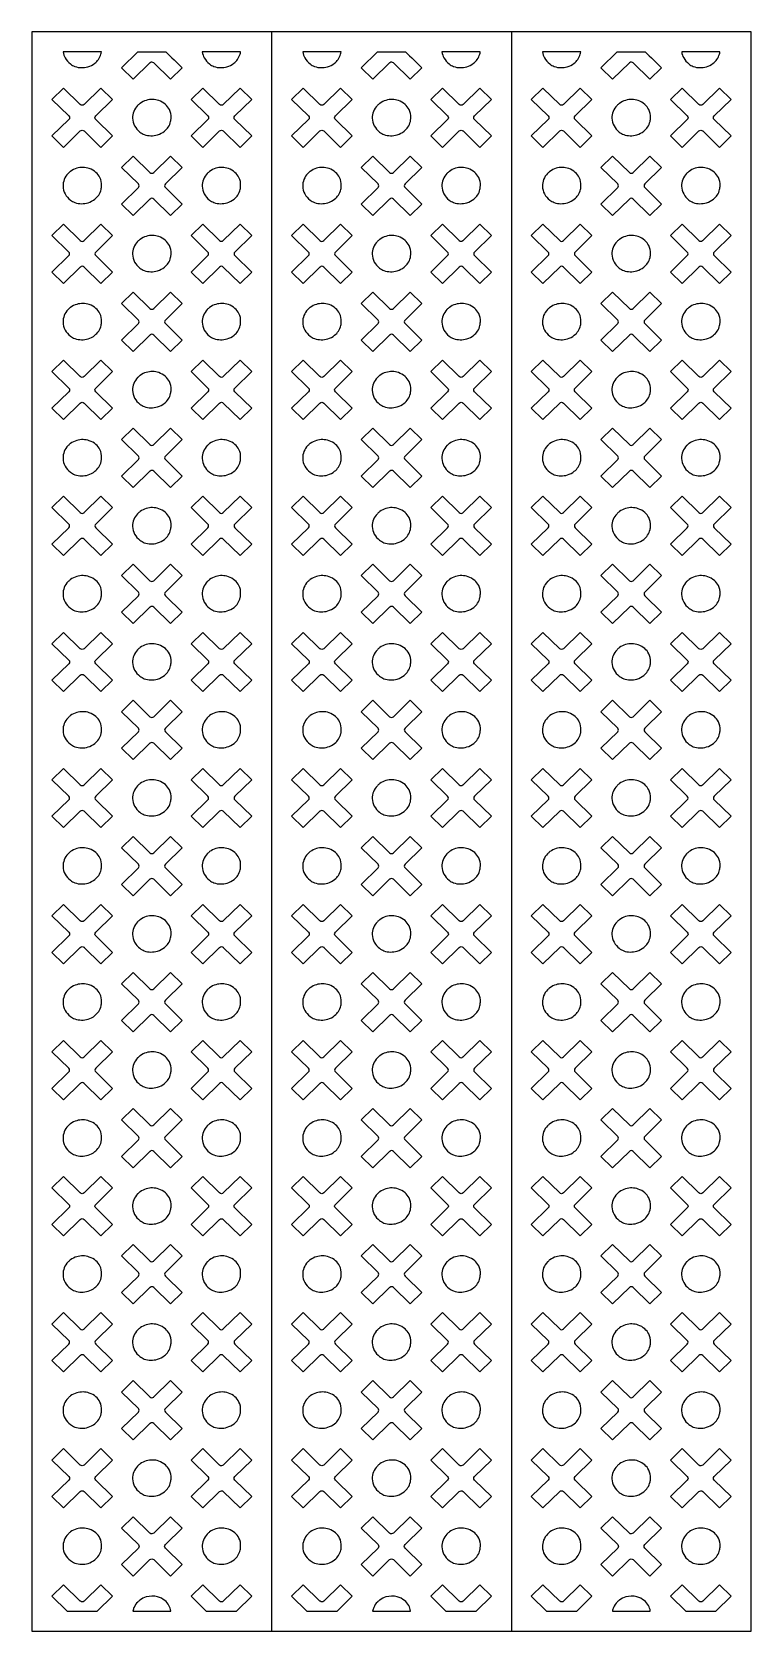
# Model space of a CAD drawing. Header units: millimetres. Extents: x -150 to 750, y -1000 to 1000.
import ezdxf

# ---------------------------------------------------------------- set-up
doc = ezdxf.new("R2010")
doc.units = ezdxf.units.MM
doc.layers.add('Default', color=70, linetype='Continuous')

msp = doc.modelspace()

# ---------------------------------------------------------------- linework, layer by layer
at = {"layer": 'Default'}
for p, q in [((150, 1000), (150, -1000)), ((450, 1000), (450, -1000))]:
    msp.add_line(p, q, dxfattribs=at)
msp.add_lwpolyline([(-150, -1000), (750, -1000), (750, 1000), (-150, 1000)], close=True, dxfattribs=at)
for points in [[(-63.1, 975), (-110.9, 975, 0.09085), (-108.5, 967.6, 0.105009), (-101.9, 960, 0.060881), (-96.4, 956.8, 0.15431), (-80, 956.5, 0.094583), (-71.5, 960.8, 0.074504), (-66.8, 965.7, 0.084818), (-63.7, 972.1, 0.035907)], [(2.5, 961.3, 0.384169), (-2.1, 961.4, 0.017605), (-2.3, 961.3), (-23.3, 940.8), (-37.9, 955), (-17.4, 975), (17.6, 975, 0.00032), (38, 955), (23.5, 940.8), (2.5, 961.3, 0.001257)], [(111.1, 975), (63.2, 975, 0.09085), (65.7, 967.6, 0.105009), (72.2, 960, 0.060881), (77.7, 956.8, 0.15431), (94.1, 956.5, 0.094583), (102.6, 960.8, 0.074504), (107.3, 965.7, 0.084818), (110.4, 972.1, 0.035907)], [(236.9, 975), (189.1, 975, 0.09085), (191.5, 967.6, 0.105009), (198.1, 960, 0.060881), (203.6, 956.8, 0.15431), (220, 956.5, 0.094583), (228.5, 960.8, 0.074504), (233.2, 965.7, 0.084818), (236.3, 972.1, 0.035907)], [(302.5, 961.3, 0.384169), (297.9, 961.4, 0.017605), (297.7, 961.3), (276.7, 940.8), (262.1, 955), (282.6, 975), (317.6, 975, 0.00032), (338, 955), (323.5, 940.8), (302.5, 961.3, 0.001257)], [(411.1, 975), (363.2, 975, 0.09085), (365.7, 967.6, 0.105009), (372.2, 960, 0.060881), (377.7, 956.8, 0.15431), (394.1, 956.5, 0.094583), (402.6, 960.8, 0.074504), (407.3, 965.7, 0.084818), (410.4, 972.1, 0.035907)], [(536.9, 975), (489.1, 975, 0.09085), (491.5, 967.6, 0.105009), (498.1, 960, 0.060881), (503.6, 956.8, 0.15431), (520, 956.5, 0.094583), (528.5, 960.8, 0.074504), (533.2, 965.7, 0.084818), (536.3, 972.1, 0.035907)], [(602.5, 961.3, 0.384169), (597.9, 961.4, 0.017605), (597.7, 961.3), (576.7, 940.8), (562.1, 955), (582.6, 975), (617.6, 975, 0.00032), (638, 955), (623.5, 940.8), (602.5, 961.3, 0.001257)], [(711.1, 975), (663.2, 975, 0.09085), (665.7, 967.6, 0.105009), (672.2, 960, 0.060881), (677.7, 956.8, 0.15431), (694.1, 956.5, 0.094583), (702.6, 960.8, 0.074504), (707.3, 965.7, 0.084818), (710.4, 972.1, 0.035907)], [(-103.9, 890.5), (-125, 869.9), (-110.4, 855.6), (-89.5, 876.2, -0.397944), (-84.7, 876.2, -0.006463), (-84.7, 876.2), (-63.7, 855.6), (-49.1, 869.9), (-70.2, 890.5), (-70.2, 890.5, -0.420972), (-70.2, 895), (-49.1, 915.6), (-63.7, 929.8), (-84.7, 909.3, -0.397944), (-89.4, 909.3, -0.006463), (-89.5, 909.3), (-110.4, 929.8), (-125, 915.6), (-103.9, 895), (-103.9, 895, -0.420972)], [(70.2, 890.5), (49.1, 869.9), (63.7, 855.6), (84.7, 876.2, -0.397944), (89.4, 876.2, -0.006463), (89.5, 876.2), (110.4, 855.6), (125, 869.9), (103.9, 890.5), (103.9, 890.5, -0.420972), (103.9, 895), (125, 915.6), (110.4, 929.8), (89.5, 909.3, -0.397944), (84.7, 909.3, -0.006463), (84.7, 909.3), (63.7, 929.8), (49.1, 915.6), (70.2, 895), (70.2, 895, -0.420972)], [(196.1, 890.5), (175, 869.9), (189.6, 855.6), (210.5, 876.2, -0.397944), (215.3, 876.2, -0.006463), (215.3, 876.2), (236.3, 855.6), (250.9, 869.9), (229.8, 890.5), (229.8, 890.5, -0.420972), (229.8, 895), (250.9, 915.6), (236.3, 929.8), (215.3, 909.3, -0.397944), (210.6, 909.3, -0.006463), (210.5, 909.3), (189.6, 929.8), (175, 915.6), (196.1, 895), (196.1, 895, -0.420972)], [(370.2, 890.5), (349.1, 869.9), (363.7, 855.6), (384.7, 876.2, -0.397944), (389.4, 876.2, -0.006463), (389.5, 876.2), (410.4, 855.6), (425, 869.9), (403.9, 890.5), (403.9, 890.5, -0.420972), (403.9, 895), (425, 915.6), (410.4, 929.8), (389.5, 909.3, -0.397944), (384.7, 909.3, -0.006463), (384.7, 909.3), (363.7, 929.8), (349.1, 915.6), (370.2, 895), (370.2, 895, -0.420972)], [(496.1, 890.5), (475, 869.9), (489.6, 855.6), (510.5, 876.2, -0.397944), (515.3, 876.2, -0.006463), (515.3, 876.2), (536.3, 855.6), (550.9, 869.9), (529.8, 890.5), (529.8, 890.5, -0.420972), (529.8, 895), (550.9, 915.6), (536.3, 929.8), (515.3, 909.3, -0.397944), (510.6, 909.3, -0.006463), (510.5, 909.3), (489.6, 929.8), (475, 915.6), (496.1, 895), (496.1, 895, -0.420972)], [(670.2, 890.5), (649.1, 869.9), (663.7, 855.6), (684.7, 876.2, -0.397944), (689.4, 876.2, -0.006463), (689.5, 876.2), (710.4, 855.6), (725, 869.9), (703.9, 890.5), (703.9, 890.5, -0.420972), (703.9, 895), (725, 915.6), (710.4, 929.8), (689.5, 909.3, -0.397944), (684.7, 909.3, -0.006463), (684.7, 909.3), (663.7, 929.8), (649.1, 915.6), (670.2, 895), (670.2, 895, -0.420972)], [(24.1, 892.9, 0.133083), (22, 903.1, 0.093537), (17, 909.5, 0.097606), (8.8, 914.2, 0.155607), (-7, 914.5, 0.088418), (-14.7, 910.7, 0.044134), (-17.7, 908.1, 0.099121), (-22.6, 900.6, 0.103432), (-24.1, 892.1, 0.117114), (-21.5, 882.5, 0.105486), (-14.9, 874.9, 0.060402), (-9.4, 871.7, 0.156979), (7.2, 871.4, 0.096198), (15.8, 875.9, 0.076763), (20.6, 881.1, 0.092223), (23.6, 888.1, 0.057177), (24.1, 892.7, -0.002419)], [(324.1, 892.9, 0.133083), (322, 903.1, 0.093537), (317, 909.5, 0.097606), (308.8, 914.2, 0.155607), (293, 914.5, 0.088418), (285.3, 910.7, 0.044134), (282.3, 908.1, 0.099121), (277.4, 900.6, 0.103432), (275.9, 892.1, 0.117114), (278.5, 882.5, 0.105486), (285.1, 874.9, 0.060402), (290.6, 871.7, 0.156979), (307.2, 871.4, 0.096198), (315.8, 875.9, 0.076763), (320.6, 881.1, 0.092223), (323.6, 888.1, 0.057177), (324.1, 892.7, -0.002419)], [(624.1, 892.9, 0.133083), (622, 903.1, 0.093537), (617, 909.5, 0.097606), (608.8, 914.2, 0.155607), (593, 914.5, 0.088418), (585.3, 910.7, 0.044134), (582.3, 908.1, 0.099121), (577.4, 900.6, 0.103432), (575.9, 892.1, 0.117114), (578.5, 882.5, 0.105486), (585.1, 874.9, 0.060402), (590.6, 871.7, 0.156979), (607.2, 871.4, 0.096198), (615.8, 875.9, 0.076763), (620.6, 881.1, 0.092223), (623.6, 888.1, 0.057177), (624.1, 892.7, -0.002419)], [(17, 805.4), (38, 784.8), (23.5, 770.6), (2.5, 791.1, 0.397944), (-2.2, 791.1, 0.006463), (-2.3, 791.1), (-23.3, 770.6), (-37.9, 784.8), (-16.8, 805.4), (-16.8, 805.4, 0.420972), (-16.8, 809.9), (-37.9, 830.5), (-23.3, 844.8), (-2.3, 824.3, 0.397944), (2.4, 824.2, 0.006463), (2.5, 824.3), (23.5, 844.8), (38, 830.5), (17, 809.9), (17, 809.9, 0.420972)], [(317, 805.4), (338, 784.8), (323.5, 770.6), (302.5, 791.1, 0.397944), (297.8, 791.1, 0.006463), (297.7, 791.1), (276.7, 770.6), (262.1, 784.8), (283.2, 805.4), (283.2, 805.4, 0.420972), (283.2, 809.9), (262.1, 830.5), (276.7, 844.8), (297.7, 824.3, 0.397944), (302.4, 824.2, 0.006463), (302.5, 824.3), (323.5, 844.8), (338, 830.5), (317, 809.9), (317, 809.9, 0.420972)], [(617, 805.4), (638, 784.8), (623.5, 770.6), (602.5, 791.1, 0.397944), (597.8, 791.1, 0.006463), (597.7, 791.1), (576.7, 770.6), (562.1, 784.8), (583.2, 805.4), (583.2, 805.4, 0.420972), (583.2, 809.9), (562.1, 830.5), (576.7, 844.8), (597.7, 824.3, 0.397944), (602.4, 824.2, 0.006463), (602.5, 824.3), (623.5, 844.8), (638, 830.5), (617, 809.9), (617, 809.9, 0.420972)], [(-62.9, 807.8, 0.133083), (-65, 818, 0.093537), (-70, 824.4, 0.097606), (-78.2, 829.2, 0.155607), (-94, 829.5, 0.088418), (-101.7, 825.7, 0.044134), (-104.7, 823, 0.099121), (-109.6, 815.6, 0.103432), (-111.1, 807.1, 0.117114), (-108.5, 797.4, 0.105486), (-101.9, 789.8, 0.060402), (-96.4, 786.7, 0.156979), (-79.8, 786.4, 0.096198), (-71.2, 790.9, 0.076763), (-66.4, 796, 0.092223), (-63.4, 803.1, 0.057177), (-62.9, 807.7, -0.002419)], [(111.2, 807.8, 0.133083), (109.1, 818, 0.093537), (104.1, 824.4, 0.097606), (95.9, 829.2, 0.155607), (80.1, 829.5, 0.088418), (72.4, 825.7, 0.044134), (69.4, 823, 0.099121), (64.6, 815.6, 0.103432), (63, 807.1, 0.117114), (65.7, 797.4, 0.105486), (72.2, 789.8, 0.060402), (77.7, 786.7, 0.156979), (94.3, 786.4, 0.096198), (102.9, 790.9, 0.076763), (107.7, 796, 0.092223), (110.7, 803.1, 0.057177), (111.2, 807.7, -0.002419)], [(237.1, 807.8, 0.133083), (235, 818, 0.093537), (230, 824.4, 0.097606), (221.8, 829.2, 0.155607), (206, 829.5, 0.088418), (198.3, 825.7, 0.044134), (195.3, 823, 0.099121), (190.4, 815.6, 0.103432), (188.9, 807.1, 0.117114), (191.5, 797.4, 0.105486), (198.1, 789.8, 0.060402), (203.6, 786.7, 0.156979), (220.2, 786.4, 0.096198), (228.8, 790.9, 0.076763), (233.6, 796, 0.092223), (236.6, 803.1, 0.057177), (237.1, 807.7, -0.002419)], [(411.2, 807.8, 0.133083), (409.1, 818, 0.093537), (404.1, 824.4, 0.097606), (395.9, 829.2, 0.155607), (380.1, 829.5, 0.088418), (372.4, 825.7, 0.044134), (369.4, 823, 0.099121), (364.6, 815.6, 0.103432), (363, 807.1, 0.117114), (365.7, 797.4, 0.105486), (372.2, 789.8, 0.060402), (377.7, 786.7, 0.156979), (394.3, 786.4, 0.096198), (402.9, 790.9, 0.076763), (407.7, 796, 0.092223), (410.7, 803.1, 0.057177), (411.2, 807.7, -0.002419)], [(537.1, 807.8, 0.133083), (535, 818, 0.093537), (530, 824.4, 0.097606), (521.8, 829.2, 0.155607), (506, 829.5, 0.088418), (498.3, 825.7, 0.044134), (495.3, 823, 0.099121), (490.4, 815.6, 0.103432), (488.9, 807.1, 0.117114), (491.5, 797.4, 0.105486), (498.1, 789.8, 0.060402), (503.6, 786.7, 0.156979), (520.2, 786.4, 0.096198), (528.8, 790.9, 0.076763), (533.6, 796, 0.092223), (536.6, 803.1, 0.057177), (537.1, 807.7, -0.002419)], [(711.2, 807.8, 0.133083), (709.1, 818, 0.093537), (704.1, 824.4, 0.097606), (695.9, 829.2, 0.155607), (680.1, 829.5, 0.088418), (672.4, 825.7, 0.044134), (669.4, 823, 0.099121), (664.6, 815.6, 0.103432), (663, 807.1, 0.117114), (665.7, 797.4, 0.105486), (672.2, 789.8, 0.060402), (677.7, 786.7, 0.156979), (694.3, 786.4, 0.096198), (702.9, 790.9, 0.076763), (707.7, 796, 0.092223), (710.7, 803.1, 0.057177), (711.2, 807.7, -0.002419)], [(-103.9, 724.8), (-125, 745.4), (-110.4, 759.6), (-89.5, 739.1, 0.397944), (-84.7, 739.1, 0.006463), (-84.7, 739.1), (-63.7, 759.6), (-49.1, 745.4), (-70.2, 724.8), (-70.2, 724.8, 0.420972), (-70.2, 720.3), (-49.1, 699.7), (-63.7, 685.5), (-84.7, 706, 0.397944), (-89.4, 706, 0.006463), (-89.5, 706), (-110.4, 685.5), (-125, 699.7), (-103.9, 720.3), (-103.9, 720.3, 0.420972)], [(24.1, 722.7, 0.133083), (22, 732.9, 0.093537), (17, 739.3, 0.097606), (8.8, 744.1, 0.155607), (-7, 744.4, 0.088418), (-14.7, 740.6, 0.044134), (-17.7, 737.9, 0.099121), (-22.6, 730.5, 0.103432), (-24.1, 722, 0.117114), (-21.5, 712.3, 0.105486), (-14.9, 704.7, 0.060402), (-9.4, 701.6, 0.156979), (7.2, 701.3, 0.096198), (15.8, 705.8, 0.076763), (20.6, 710.9, 0.092223), (23.6, 717.9, 0.057177), (24.1, 722.6, -0.002419)], [(70.2, 724.8), (49.1, 745.4), (63.7, 759.6), (84.7, 739.1, 0.397944), (89.4, 739.1, 0.006463), (89.5, 739.1), (110.4, 759.6), (125, 745.4), (103.9, 724.8), (103.9, 724.8, 0.420972), (103.9, 720.3), (125, 699.7), (110.4, 685.5), (89.5, 706, 0.397944), (84.7, 706, 0.006463), (84.7, 706), (63.7, 685.5), (49.1, 699.7), (70.2, 720.3), (70.2, 720.3, 0.420972)], [(196.1, 724.8), (175, 745.4), (189.6, 759.6), (210.5, 739.1, 0.397944), (215.3, 739.1, 0.006463), (215.3, 739.1), (236.3, 759.6), (250.9, 745.4), (229.8, 724.8), (229.8, 724.8, 0.420972), (229.8, 720.3), (250.9, 699.7), (236.3, 685.5), (215.3, 706, 0.397944), (210.6, 706, 0.006463), (210.5, 706), (189.6, 685.5), (175, 699.7), (196.1, 720.3), (196.1, 720.3, 0.420972)], [(324.1, 722.7, 0.133083), (322, 732.9, 0.093537), (317, 739.3, 0.097606), (308.8, 744.1, 0.155607), (293, 744.4, 0.088418), (285.3, 740.6, 0.044134), (282.3, 737.9, 0.099121), (277.4, 730.5, 0.103432), (275.9, 722, 0.117114), (278.5, 712.3, 0.105486), (285.1, 704.7, 0.060402), (290.6, 701.6, 0.156979), (307.2, 701.3, 0.096198), (315.8, 705.8, 0.076763), (320.6, 710.9, 0.092223), (323.6, 717.9, 0.057177), (324.1, 722.6, -0.002419)], [(370.2, 724.8), (349.1, 745.4), (363.7, 759.6), (384.7, 739.1, 0.397944), (389.4, 739.1, 0.006463), (389.5, 739.1), (410.4, 759.6), (425, 745.4), (403.9, 724.8), (403.9, 724.8, 0.420972), (403.9, 720.3), (425, 699.7), (410.4, 685.5), (389.5, 706, 0.397944), (384.7, 706, 0.006463), (384.7, 706), (363.7, 685.5), (349.1, 699.7), (370.2, 720.3), (370.2, 720.3, 0.420972)], [(496.1, 724.8), (475, 745.4), (489.6, 759.6), (510.5, 739.1, 0.397944), (515.3, 739.1, 0.006463), (515.3, 739.1), (536.3, 759.6), (550.9, 745.4), (529.8, 724.8), (529.8, 724.8, 0.420972), (529.8, 720.3), (550.9, 699.7), (536.3, 685.5), (515.3, 706, 0.397944), (510.6, 706, 0.006463), (510.5, 706), (489.6, 685.5), (475, 699.7), (496.1, 720.3), (496.1, 720.3, 0.420972)], [(624.1, 722.7, 0.133083), (622, 732.9, 0.093537), (617, 739.3, 0.097606), (608.8, 744.1, 0.155607), (593, 744.4, 0.088418), (585.3, 740.6, 0.044134), (582.3, 737.9, 0.099121), (577.4, 730.5, 0.103432), (575.9, 722, 0.117114), (578.5, 712.3, 0.105486), (585.1, 704.7, 0.060402), (590.6, 701.6, 0.156979), (607.2, 701.3, 0.096198), (615.8, 705.8, 0.076763), (620.6, 710.9, 0.092223), (623.6, 717.9, 0.057177), (624.1, 722.6, -0.002419)], [(670.2, 724.8), (649.1, 745.4), (663.7, 759.6), (684.7, 739.1, 0.397944), (689.4, 739.1, 0.006463), (689.5, 739.1), (710.4, 759.6), (725, 745.4), (703.9, 724.8), (703.9, 724.8, 0.420972), (703.9, 720.3), (725, 699.7), (710.4, 685.5), (689.5, 706, 0.397944), (684.7, 706, 0.006463), (684.7, 706), (663.7, 685.5), (649.1, 699.7), (670.2, 720.3), (670.2, 720.3, 0.420972)], [(-62.9, 637.6, 0.133083), (-65, 647.8, 0.093537), (-70, 654.3, 0.097606), (-78.2, 659, 0.155607), (-94, 659.3, 0.088418), (-101.7, 655.5, 0.044134), (-104.7, 652.8, 0.099121), (-109.6, 645.4, 0.103432), (-111.1, 636.9, 0.117114), (-108.5, 627.2, 0.105486), (-101.9, 619.7, 0.060402), (-96.4, 616.5, 0.156979), (-79.8, 616.2, 0.096198), (-71.2, 620.7, 0.076763), (-66.4, 625.8, 0.092223), (-63.4, 632.9, 0.057177), (-62.9, 637.5, -0.002419)], [(17, 635.2), (38, 614.6), (23.5, 600.4), (2.5, 620.9, 0.397944), (-2.2, 621, 0.006463), (-2.3, 620.9), (-23.3, 600.4), (-37.9, 614.6), (-16.8, 635.2), (-16.8, 635.2, 0.420972), (-16.8, 639.7), (-37.9, 660.3), (-23.3, 674.6), (-2.3, 654.1, 0.397944), (2.4, 654, 0.006463), (2.5, 654.1), (23.5, 674.6), (38, 660.3), (17, 639.7), (17, 639.7, 0.420972)], [(111.2, 637.6, 0.133083), (109.1, 647.8, 0.093537), (104.1, 654.3, 0.097606), (95.9, 659, 0.155607), (80.1, 659.3, 0.088418), (72.4, 655.5, 0.044134), (69.4, 652.8, 0.099121), (64.6, 645.4, 0.103432), (63, 636.9, 0.117114), (65.7, 627.2, 0.105486), (72.2, 619.7, 0.060402), (77.7, 616.5, 0.156979), (94.3, 616.2, 0.096198), (102.9, 620.7, 0.076763), (107.7, 625.8, 0.092223), (110.7, 632.9, 0.057177), (111.2, 637.5, -0.002419)], [(237.1, 637.6, 0.133083), (235, 647.8, 0.093537), (230, 654.3, 0.097606), (221.8, 659, 0.155607), (206, 659.3, 0.088418), (198.3, 655.5, 0.044134), (195.3, 652.8, 0.099121), (190.4, 645.4, 0.103432), (188.9, 636.9, 0.117114), (191.5, 627.2, 0.105486), (198.1, 619.7, 0.060402), (203.6, 616.5, 0.156979), (220.2, 616.2, 0.096198), (228.8, 620.7, 0.076763), (233.6, 625.8, 0.092223), (236.6, 632.9, 0.057177), (237.1, 637.5, -0.002419)], [(317, 635.2), (338, 614.6), (323.5, 600.4), (302.5, 620.9, 0.397944), (297.8, 621, 0.006463), (297.7, 620.9), (276.7, 600.4), (262.1, 614.6), (283.2, 635.2), (283.2, 635.2, 0.420972), (283.2, 639.7), (262.1, 660.3), (276.7, 674.6), (297.7, 654.1, 0.397944), (302.4, 654, 0.006463), (302.5, 654.1), (323.5, 674.6), (338, 660.3), (317, 639.7), (317, 639.7, 0.420972)], [(411.2, 637.6, 0.133083), (409.1, 647.8, 0.093537), (404.1, 654.3, 0.097606), (395.9, 659, 0.155607), (380.1, 659.3, 0.088418), (372.4, 655.5, 0.044134), (369.4, 652.8, 0.099121), (364.6, 645.4, 0.103432), (363, 636.9, 0.117114), (365.7, 627.2, 0.105486), (372.2, 619.7, 0.060402), (377.7, 616.5, 0.156979), (394.3, 616.2, 0.096198), (402.9, 620.7, 0.076763), (407.7, 625.8, 0.092223), (410.7, 632.9, 0.057177), (411.2, 637.5, -0.002419)], [(537.1, 637.6, 0.133083), (535, 647.8, 0.093537), (530, 654.3, 0.097606), (521.8, 659, 0.155607), (506, 659.3, 0.088418), (498.3, 655.5, 0.044134), (495.3, 652.8, 0.099121), (490.4, 645.4, 0.103432), (488.9, 636.9, 0.117114), (491.5, 627.2, 0.105486), (498.1, 619.7, 0.060402), (503.6, 616.5, 0.156979), (520.2, 616.2, 0.096198), (528.8, 620.7, 0.076763), (533.6, 625.8, 0.092223), (536.6, 632.9, 0.057177), (537.1, 637.5, -0.002419)], [(617, 635.2), (638, 614.6), (623.5, 600.4), (602.5, 620.9, 0.397944), (597.8, 621, 0.006463), (597.7, 620.9), (576.7, 600.4), (562.1, 614.6), (583.2, 635.2), (583.2, 635.2, 0.420972), (583.2, 639.7), (562.1, 660.3), (576.7, 674.6), (597.7, 654.1, 0.397944), (602.4, 654, 0.006463), (602.5, 654.1), (623.5, 674.6), (638, 660.3), (617, 639.7), (617, 639.7, 0.420972)], [(711.2, 637.6, 0.133083), (709.1, 647.8, 0.093537), (704.1, 654.3, 0.097606), (695.9, 659, 0.155607), (680.1, 659.3, 0.088418), (672.4, 655.5, 0.044134), (669.4, 652.8, 0.099121), (664.6, 645.4, 0.103432), (663, 636.9, 0.117114), (665.7, 627.2, 0.105486), (672.2, 619.7, 0.060402), (677.7, 616.5, 0.156979), (694.3, 616.2, 0.096198), (702.9, 620.7, 0.076763), (707.7, 625.8, 0.092223), (710.7, 632.9, 0.057177), (711.2, 637.5, -0.002419)], [(-103.9, 550.1), (-125, 529.5), (-110.4, 515.3), (-89.5, 535.8, -0.397944), (-84.7, 535.9, -0.006463), (-84.7, 535.8), (-63.7, 515.3), (-49.1, 529.5), (-70.2, 550.1), (-70.2, 550.1, -0.420972), (-70.2, 554.6), (-49.1, 575.2), (-63.7, 589.5), (-84.7, 569, -0.397944), (-89.4, 568.9, -0.006463), (-89.5, 569), (-110.4, 589.5), (-125, 575.2), (-103.9, 554.6), (-103.9, 554.6, -0.420972)], [(70.2, 550.1), (49.1, 529.5), (63.7, 515.3), (84.7, 535.8, -0.397944), (89.4, 535.9, -0.006463), (89.5, 535.8), (110.4, 515.3), (125, 529.5), (103.9, 550.1), (103.9, 550.1, -0.420972), (103.9, 554.6), (125, 575.2), (110.4, 589.5), (89.5, 569, -0.397944), (84.7, 568.9, -0.006463), (84.7, 569), (63.7, 589.5), (49.1, 575.2), (70.2, 554.6), (70.2, 554.6, -0.420972)], [(196.1, 550.1), (175, 529.5), (189.6, 515.3), (210.5, 535.8, -0.397944), (215.3, 535.9, -0.006463), (215.3, 535.8), (236.3, 515.3), (250.9, 529.5), (229.8, 550.1), (229.8, 550.1, -0.420972), (229.8, 554.6), (250.9, 575.2), (236.3, 589.5), (215.3, 569, -0.397944), (210.6, 568.9, -0.006463), (210.5, 569), (189.6, 589.5), (175, 575.2), (196.1, 554.6), (196.1, 554.6, -0.420972)], [(370.2, 550.1), (349.1, 529.5), (363.7, 515.3), (384.7, 535.8, -0.397944), (389.4, 535.9, -0.006463), (389.5, 535.8), (410.4, 515.3), (425, 529.5), (403.9, 550.1), (403.9, 550.1, -0.420972), (403.9, 554.6), (425, 575.2), (410.4, 589.5), (389.5, 569, -0.397944), (384.7, 568.9, -0.006463), (384.7, 569), (363.7, 589.5), (349.1, 575.2), (370.2, 554.6), (370.2, 554.6, -0.420972)], [(496.1, 550.1), (475, 529.5), (489.6, 515.3), (510.5, 535.8, -0.397944), (515.3, 535.9, -0.006463), (515.3, 535.8), (536.3, 515.3), (550.9, 529.5), (529.8, 550.1), (529.8, 550.1, -0.420972), (529.8, 554.6), (550.9, 575.2), (536.3, 589.5), (515.3, 569, -0.397944), (510.6, 568.9, -0.006463), (510.5, 569), (489.6, 589.5), (475, 575.2), (496.1, 554.6), (496.1, 554.6, -0.420972)], [(670.2, 550.1), (649.1, 529.5), (663.7, 515.3), (684.7, 535.8, -0.397944), (689.4, 535.9, -0.006463), (689.5, 535.8), (710.4, 515.3), (725, 529.5), (703.9, 550.1), (703.9, 550.1, -0.420972), (703.9, 554.6), (725, 575.2), (710.4, 589.5), (689.5, 569, -0.397944), (684.7, 568.9, -0.006463), (684.7, 569), (663.7, 589.5), (649.1, 575.2), (670.2, 554.6), (670.2, 554.6, -0.420972)], [(24.1, 552.5, 0.133083), (22, 562.7, 0.093537), (17, 569.2, 0.097606), (8.8, 573.9, 0.155607), (-7, 574.2, 0.088418), (-14.7, 570.4, 0.044134), (-17.7, 567.7, 0.099121), (-22.6, 560.3, 0.103432), (-24.1, 551.8, 0.117114), (-21.5, 542.1, 0.105486), (-14.9, 534.6, 0.060402), (-9.4, 531.4, 0.156979), (7.2, 531.1, 0.096198), (15.8, 535.6, 0.076763), (20.6, 540.7, 0.092223), (23.6, 547.8, 0.057177), (24.1, 552.4, -0.002419)], [(324.1, 552.5, 0.133083), (322, 562.7, 0.093537), (317, 569.2, 0.097606), (308.8, 573.9, 0.155607), (293, 574.2, 0.088418), (285.3, 570.4, 0.044134), (282.3, 567.7, 0.099121), (277.4, 560.3, 0.103432), (275.9, 551.8, 0.117114), (278.5, 542.1, 0.105486), (285.1, 534.6, 0.060402), (290.6, 531.4, 0.156979), (307.2, 531.1, 0.096198), (315.8, 535.6, 0.076763), (320.6, 540.7, 0.092223), (323.6, 547.8, 0.057177), (324.1, 552.4, -0.002419)], [(624.1, 552.5, 0.133083), (622, 562.7, 0.093537), (617, 569.2, 0.097606), (608.8, 573.9, 0.155607), (593, 574.2, 0.088418), (585.3, 570.4, 0.044134), (582.3, 567.7, 0.099121), (577.4, 560.3, 0.103432), (575.9, 551.8, 0.117114), (578.5, 542.1, 0.105486), (585.1, 534.6, 0.060402), (590.6, 531.4, 0.156979), (607.2, 531.1, 0.096198), (615.8, 535.6, 0.076763), (620.6, 540.7, 0.092223), (623.6, 547.8, 0.057177), (624.1, 552.4, -0.002419)], [(17, 465.1), (38, 444.5), (23.5, 430.2), (2.5, 450.7, 0.397944), (-2.2, 450.8, 0.006463), (-2.3, 450.7), (-23.3, 430.2), (-37.9, 444.5), (-16.8, 465.1), (-16.8, 465.1, 0.420972), (-16.8, 469.6), (-37.9, 490.2), (-23.3, 504.4), (-2.3, 483.9, 0.397944), (2.4, 483.8, 0.006463), (2.5, 483.9), (23.5, 504.4), (38, 490.2), (17, 469.6), (17, 469.6, 0.420972)], [(317, 465.1), (338, 444.5), (323.5, 430.2), (302.5, 450.7, 0.397944), (297.8, 450.8, 0.006463), (297.7, 450.7), (276.7, 430.2), (262.1, 444.5), (283.2, 465.1), (283.2, 465.1, 0.420972), (283.2, 469.6), (262.1, 490.2), (276.7, 504.4), (297.7, 483.9, 0.397944), (302.4, 483.8, 0.006463), (302.5, 483.9), (323.5, 504.4), (338, 490.2), (317, 469.6), (317, 469.6, 0.420972)], [(617, 465.1), (638, 444.5), (623.5, 430.2), (602.5, 450.7, 0.397944), (597.8, 450.8, 0.006463), (597.7, 450.7), (576.7, 430.2), (562.1, 444.5), (583.2, 465.1), (583.2, 465.1, 0.420972), (583.2, 469.6), (562.1, 490.2), (576.7, 504.4), (597.7, 483.9, 0.397944), (602.4, 483.8, 0.006463), (602.5, 483.9), (623.5, 504.4), (638, 490.2), (617, 469.6), (617, 469.6, 0.420972)], [(-62.9, 467.4, 0.133083), (-65, 477.7, 0.093537), (-70, 484.1, 0.097606), (-78.2, 488.8, 0.155607), (-94, 489.1, 0.088418), (-101.7, 485.3, 0.044134), (-104.7, 482.7, 0.099121), (-109.6, 475.2, 0.103432), (-111.1, 466.7, 0.117114), (-108.5, 457, 0.105486), (-101.9, 449.5, 0.060402), (-96.4, 446.3, 0.156979), (-79.8, 446, 0.096198), (-71.2, 450.5, 0.076763), (-66.4, 455.7, 0.092223), (-63.4, 462.7, 0.057177), (-62.9, 467.3, -0.002419)], [(111.2, 467.4, 0.133083), (109.1, 477.7, 0.093537), (104.1, 484.1, 0.097606), (95.9, 488.8, 0.155607), (80.1, 489.1, 0.088418), (72.4, 485.3, 0.044134), (69.4, 482.7, 0.099121), (64.6, 475.2, 0.103432), (63, 466.7, 0.117114), (65.7, 457, 0.105486), (72.2, 449.5, 0.060402), (77.7, 446.3, 0.156979), (94.3, 446, 0.096198), (102.9, 450.5, 0.076763), (107.7, 455.7, 0.092223), (110.7, 462.7, 0.057177), (111.2, 467.3, -0.002419)], [(237.1, 467.4, 0.133083), (235, 477.7, 0.093537), (230, 484.1, 0.097606), (221.8, 488.8, 0.155607), (206, 489.1, 0.088418), (198.3, 485.3, 0.044134), (195.3, 482.7, 0.099121), (190.4, 475.2, 0.103432), (188.9, 466.7, 0.117114), (191.5, 457, 0.105486), (198.1, 449.5, 0.060402), (203.6, 446.3, 0.156979), (220.2, 446, 0.096198), (228.8, 450.5, 0.076763), (233.6, 455.7, 0.092223), (236.6, 462.7, 0.057177), (237.1, 467.3, -0.002419)], [(411.2, 467.4, 0.133083), (409.1, 477.7, 0.093537), (404.1, 484.1, 0.097606), (395.9, 488.8, 0.155607), (380.1, 489.1, 0.088418), (372.4, 485.3, 0.044134), (369.4, 482.7, 0.099121), (364.6, 475.2, 0.103432), (363, 466.7, 0.117114), (365.7, 457, 0.105486), (372.2, 449.5, 0.060402), (377.7, 446.3, 0.156979), (394.3, 446, 0.096198), (402.9, 450.5, 0.076763), (407.7, 455.7, 0.092223), (410.7, 462.7, 0.057177), (411.2, 467.3, -0.002419)], [(537.1, 467.4, 0.133083), (535, 477.7, 0.093537), (530, 484.1, 0.097606), (521.8, 488.8, 0.155607), (506, 489.1, 0.088418), (498.3, 485.3, 0.044134), (495.3, 482.7, 0.099121), (490.4, 475.2, 0.103432), (488.9, 466.7, 0.117114), (491.5, 457, 0.105486), (498.1, 449.5, 0.060402), (503.6, 446.3, 0.156979), (520.2, 446, 0.096198), (528.8, 450.5, 0.076763), (533.6, 455.7, 0.092223), (536.6, 462.7, 0.057177), (537.1, 467.3, -0.002419)], [(711.2, 467.4, 0.133083), (709.1, 477.7, 0.093537), (704.1, 484.1, 0.097606), (695.9, 488.8, 0.155607), (680.1, 489.1, 0.088418), (672.4, 485.3, 0.044134), (669.4, 482.7, 0.099121), (664.6, 475.2, 0.103432), (663, 466.7, 0.117114), (665.7, 457, 0.105486), (672.2, 449.5, 0.060402), (677.7, 446.3, 0.156979), (694.3, 446, 0.096198), (702.9, 450.5, 0.076763), (707.7, 455.7, 0.092223), (710.7, 462.7, 0.057177), (711.2, 467.3, -0.002419)], [(-103.9, 384.5), (-125, 405.1), (-110.4, 419.3), (-89.5, 398.8, 0.397944), (-84.7, 398.7, 0.006463), (-84.7, 398.8), (-63.7, 419.3), (-49.1, 405.1), (-70.2, 384.5), (-70.2, 384.5, 0.420972), (-70.2, 380), (-49.1, 359.4), (-63.7, 345.1), (-84.7, 365.6, 0.397944), (-89.4, 365.7, 0.006463), (-89.5, 365.6), (-110.4, 345.1), (-125, 359.4), (-103.9, 380), (-103.9, 380, 0.420972)], [(24.1, 382.3, 0.133083), (22, 392.6, 0.093537), (17, 399, 0.097606), (8.8, 403.7, 0.155607), (-7, 404, 0.088418), (-14.7, 400.2, 0.044134), (-17.7, 397.5, 0.099121), (-22.6, 390.1, 0.103432), (-24.1, 381.6, 0.117114), (-21.5, 371.9, 0.105486), (-14.9, 364.4, 0.060402), (-9.4, 361.2, 0.156979), (7.2, 360.9, 0.096198), (15.8, 365.4, 0.076763), (20.6, 370.5, 0.092223), (23.6, 377.6, 0.057177), (24.1, 382.2, -0.002419)], [(70.2, 384.5), (49.1, 405.1), (63.7, 419.3), (84.7, 398.8, 0.397944), (89.4, 398.7, 0.006463), (89.5, 398.8), (110.4, 419.3), (125, 405.1), (103.9, 384.5), (103.9, 384.5, 0.420972), (103.9, 380), (125, 359.4), (110.4, 345.1), (89.5, 365.6, 0.397944), (84.7, 365.7, 0.006463), (84.7, 365.6), (63.7, 345.1), (49.1, 359.4), (70.2, 380), (70.2, 380, 0.420972)], [(196.1, 384.5), (175, 405.1), (189.6, 419.3), (210.5, 398.8, 0.397944), (215.3, 398.7, 0.006463), (215.3, 398.8), (236.3, 419.3), (250.9, 405.1), (229.8, 384.5), (229.8, 384.5, 0.420972), (229.8, 380), (250.9, 359.4), (236.3, 345.1), (215.3, 365.6, 0.397944), (210.6, 365.7, 0.006463), (210.5, 365.6), (189.6, 345.1), (175, 359.4), (196.1, 380), (196.1, 380, 0.420972)], [(324.1, 382.3, 0.133083), (322, 392.6, 0.093537), (317, 399, 0.097606), (308.8, 403.7, 0.155607), (293, 404, 0.088418), (285.3, 400.2, 0.044134), (282.3, 397.5, 0.099121), (277.4, 390.1, 0.103432), (275.9, 381.6, 0.117114), (278.5, 371.9, 0.105486), (285.1, 364.4, 0.060402), (290.6, 361.2, 0.156979), (307.2, 360.9, 0.096198), (315.8, 365.4, 0.076763), (320.6, 370.5, 0.092223), (323.6, 377.6, 0.057177), (324.1, 382.2, -0.002419)], [(370.2, 384.5), (349.1, 405.1), (363.7, 419.3), (384.7, 398.8, 0.397944), (389.4, 398.7, 0.006463), (389.5, 398.8), (410.4, 419.3), (425, 405.1), (403.9, 384.5), (403.9, 384.5, 0.420972), (403.9, 380), (425, 359.4), (410.4, 345.1), (389.5, 365.6, 0.397944), (384.7, 365.7, 0.006463), (384.7, 365.6), (363.7, 345.1), (349.1, 359.4), (370.2, 380), (370.2, 380, 0.420972)], [(496.1, 384.5), (475, 405.1), (489.6, 419.3), (510.5, 398.8, 0.397944), (515.3, 398.7, 0.006463), (515.3, 398.8), (536.3, 419.3), (550.9, 405.1), (529.8, 384.5), (529.8, 384.5, 0.420972), (529.8, 380), (550.9, 359.4), (536.3, 345.1), (515.3, 365.6, 0.397944), (510.6, 365.7, 0.006463), (510.5, 365.6), (489.6, 345.1), (475, 359.4), (496.1, 380), (496.1, 380, 0.420972)], [(624.1, 382.3, 0.133083), (622, 392.6, 0.093537), (617, 399, 0.097606), (608.8, 403.7, 0.155607), (593, 404, 0.088418), (585.3, 400.2, 0.044134), (582.3, 397.5, 0.099121), (577.4, 390.1, 0.103432), (575.9, 381.6, 0.117114), (578.5, 371.9, 0.105486), (585.1, 364.4, 0.060402), (590.6, 361.2, 0.156979), (607.2, 360.9, 0.096198), (615.8, 365.4, 0.076763), (620.6, 370.5, 0.092223), (623.6, 377.6, 0.057177), (624.1, 382.2, -0.002419)], [(670.2, 384.5), (649.1, 405.1), (663.7, 419.3), (684.7, 398.8, 0.397944), (689.4, 398.7, 0.006463), (689.5, 398.8), (710.4, 419.3), (725, 405.1), (703.9, 384.5), (703.9, 384.5, 0.420972), (703.9, 380), (725, 359.4), (710.4, 345.1), (689.5, 365.6, 0.397944), (684.7, 365.7, 0.006463), (684.7, 365.6), (663.7, 345.1), (649.1, 359.4), (670.2, 380), (670.2, 380, 0.420972)], [(-62.9, 297.3, 0.133083), (-65, 307.5, 0.093537), (-70, 313.9, 0.097606), (-78.2, 318.6, 0.155607), (-94, 319, 0.088418), (-101.7, 315.1, 0.044134), (-104.7, 312.5, 0.099121), (-109.6, 305.1, 0.103432), (-111.1, 296.5, 0.117114), (-108.5, 286.9, 0.105486), (-101.9, 279.3, 0.060402), (-96.4, 276.1, 0.156979), (-79.8, 275.9, 0.096198), (-71.2, 280.3, 0.076763), (-66.4, 285.5, 0.092223), (-63.4, 292.5, 0.057177), (-62.9, 297.1, -0.002419)], [(17, 294.9), (38, 274.3), (23.5, 260.1), (2.5, 280.6, 0.397944), (-2.2, 280.6, 0.006463), (-2.3, 280.6), (-23.3, 260.1), (-37.9, 274.3), (-16.8, 294.9), (-16.8, 294.9, 0.420972), (-16.8, 299.4), (-37.9, 320), (-23.3, 334.2), (-2.3, 313.7, 0.397944), (2.4, 313.7, 0.006463), (2.5, 313.7), (23.5, 334.2), (38, 320), (17, 299.4), (17, 299.4, 0.420972)], [(111.2, 297.3, 0.133083), (109.1, 307.5, 0.093537), (104.1, 313.9, 0.097606), (95.9, 318.6, 0.155607), (80.1, 319, 0.088418), (72.4, 315.1, 0.044134), (69.4, 312.5, 0.099121), (64.6, 305.1, 0.103432), (63, 296.5, 0.117114), (65.7, 286.9, 0.105486), (72.2, 279.3, 0.060402), (77.7, 276.1, 0.156979), (94.3, 275.9, 0.096198), (102.9, 280.3, 0.076763), (107.7, 285.5, 0.092223), (110.7, 292.5, 0.057177), (111.2, 297.1, -0.002419)], [(237.1, 297.3, 0.133083), (235, 307.5, 0.093537), (230, 313.9, 0.097606), (221.8, 318.6, 0.155607), (206, 319, 0.088418), (198.3, 315.1, 0.044134), (195.3, 312.5, 0.099121), (190.4, 305.1, 0.103432), (188.9, 296.5, 0.117114), (191.5, 286.9, 0.105486), (198.1, 279.3, 0.060402), (203.6, 276.1, 0.156979), (220.2, 275.9, 0.096198), (228.8, 280.3, 0.076763), (233.6, 285.5, 0.092223), (236.6, 292.5, 0.057177), (237.1, 297.1, -0.002419)], [(317, 294.9), (338, 274.3), (323.5, 260.1), (302.5, 280.6, 0.397944), (297.8, 280.6, 0.006463), (297.7, 280.6), (276.7, 260.1), (262.1, 274.3), (283.2, 294.9), (283.2, 294.9, 0.420972), (283.2, 299.4), (262.1, 320), (276.7, 334.2), (297.7, 313.7, 0.397944), (302.4, 313.7, 0.006463), (302.5, 313.7), (323.5, 334.2), (338, 320), (317, 299.4), (317, 299.4, 0.420972)], [(411.2, 297.3, 0.133083), (409.1, 307.5, 0.093537), (404.1, 313.9, 0.097606), (395.9, 318.6, 0.155607), (380.1, 319, 0.088418), (372.4, 315.1, 0.044134), (369.4, 312.5, 0.099121), (364.6, 305.1, 0.103432), (363, 296.5, 0.117114), (365.7, 286.9, 0.105486), (372.2, 279.3, 0.060402), (377.7, 276.1, 0.156979), (394.3, 275.9, 0.096198), (402.9, 280.3, 0.076763), (407.7, 285.5, 0.092223), (410.7, 292.5, 0.057177), (411.2, 297.1, -0.002419)], [(537.1, 297.3, 0.133083), (535, 307.5, 0.093537), (530, 313.9, 0.097606), (521.8, 318.6, 0.155607), (506, 319, 0.088418), (498.3, 315.1, 0.044134), (495.3, 312.5, 0.099121), (490.4, 305.1, 0.103432), (488.9, 296.5, 0.117114), (491.5, 286.9, 0.105486), (498.1, 279.3, 0.060402), (503.6, 276.1, 0.156979), (520.2, 275.9, 0.096198), (528.8, 280.3, 0.076763), (533.6, 285.5, 0.092223), (536.6, 292.5, 0.057177), (537.1, 297.1, -0.002419)], [(617, 294.9), (638, 274.3), (623.5, 260.1), (602.5, 280.6, 0.397944), (597.8, 280.6, 0.006463), (597.7, 280.6), (576.7, 260.1), (562.1, 274.3), (583.2, 294.9), (583.2, 294.9, 0.420972), (583.2, 299.4), (562.1, 320), (576.7, 334.2), (597.7, 313.7, 0.397944), (602.4, 313.7, 0.006463), (602.5, 313.7), (623.5, 334.2), (638, 320), (617, 299.4), (617, 299.4, 0.420972)], [(711.2, 297.3, 0.133083), (709.1, 307.5, 0.093537), (704.1, 313.9, 0.097606), (695.9, 318.6, 0.155607), (680.1, 319, 0.088418), (672.4, 315.1, 0.044134), (669.4, 312.5, 0.099121), (664.6, 305.1, 0.103432), (663, 296.5, 0.117114), (665.7, 286.9, 0.105486), (672.2, 279.3, 0.060402), (677.7, 276.1, 0.156979), (694.3, 275.9, 0.096198), (702.9, 280.3, 0.076763), (707.7, 285.5, 0.092223), (710.7, 292.5, 0.057177), (711.2, 297.1, -0.002419)], [(-103.9, 209.8), (-125, 189.2), (-110.4, 175), (-89.5, 195.5, -0.397944), (-84.7, 195.5, -0.006463), (-84.7, 195.5), (-63.7, 175), (-49.1, 189.2), (-70.2, 209.8), (-70.2, 209.8, -0.420972), (-70.2, 214.3), (-49.1, 234.9), (-63.7, 249.1), (-84.7, 228.6, -0.397944), (-89.4, 228.6, -0.006463), (-89.5, 228.6), (-110.4, 249.1), (-125, 234.9), (-103.9, 214.3), (-103.9, 214.3, -0.420972)], [(70.2, 209.8), (49.1, 189.2), (63.7, 175), (84.7, 195.5, -0.397944), (89.4, 195.5, -0.006463), (89.5, 195.5), (110.4, 175), (125, 189.2), (103.9, 209.8), (103.9, 209.8, -0.420972), (103.9, 214.3), (125, 234.9), (110.4, 249.1), (89.5, 228.6, -0.397944), (84.7, 228.6, -0.006463), (84.7, 228.6), (63.7, 249.1), (49.1, 234.9), (70.2, 214.3), (70.2, 214.3, -0.420972)], [(196.1, 209.8), (175, 189.2), (189.6, 175), (210.5, 195.5, -0.397944), (215.3, 195.5, -0.006463), (215.3, 195.5), (236.3, 175), (250.9, 189.2), (229.8, 209.8), (229.8, 209.8, -0.420972), (229.8, 214.3), (250.9, 234.9), (236.3, 249.1), (215.3, 228.6, -0.397944), (210.6, 228.6, -0.006463), (210.5, 228.6), (189.6, 249.1), (175, 234.9), (196.1, 214.3), (196.1, 214.3, -0.420972)], [(370.2, 209.8), (349.1, 189.2), (363.7, 175), (384.7, 195.5, -0.397944), (389.4, 195.5, -0.006463), (389.5, 195.5), (410.4, 175), (425, 189.2), (403.9, 209.8), (403.9, 209.8, -0.420972), (403.9, 214.3), (425, 234.9), (410.4, 249.1), (389.5, 228.6, -0.397944), (384.7, 228.6, -0.006463), (384.7, 228.6), (363.7, 249.1), (349.1, 234.9), (370.2, 214.3), (370.2, 214.3, -0.420972)], [(496.1, 209.8), (475, 189.2), (489.6, 175), (510.5, 195.5, -0.397944), (515.3, 195.5, -0.006463), (515.3, 195.5), (536.3, 175), (550.9, 189.2), (529.8, 209.8), (529.8, 209.8, -0.420972), (529.8, 214.3), (550.9, 234.9), (536.3, 249.1), (515.3, 228.6, -0.397944), (510.6, 228.6, -0.006463), (510.5, 228.6), (489.6, 249.1), (475, 234.9), (496.1, 214.3), (496.1, 214.3, -0.420972)], [(670.2, 209.8), (649.1, 189.2), (663.7, 175), (684.7, 195.5, -0.397944), (689.4, 195.5, -0.006463), (689.5, 195.5), (710.4, 175), (725, 189.2), (703.9, 209.8), (703.9, 209.8, -0.420972), (703.9, 214.3), (725, 234.9), (710.4, 249.1), (689.5, 228.6, -0.397944), (684.7, 228.6, -0.006463), (684.7, 228.6), (663.7, 249.1), (649.1, 234.9), (670.2, 214.3), (670.2, 214.3, -0.420972)], [(24.1, 212.2, 0.133083), (22, 222.4, 0.093537), (17, 228.8, 0.097606), (8.8, 233.5, 0.155607), (-7, 233.8, 0.088418), (-14.7, 230, 0.044134), (-17.7, 227.4, 0.099121), (-22.6, 219.9, 0.103432), (-24.1, 211.4, 0.117114), (-21.5, 201.8, 0.105486), (-14.9, 194.2, 0.060402), (-9.4, 191, 0.156979), (7.2, 190.7, 0.096198), (15.8, 195.2, 0.076763), (20.6, 200.4, 0.092223), (23.6, 207.4, 0.057177), (24.1, 212, -0.002419)], [(324.1, 212.2, 0.133083), (322, 222.4, 0.093537), (317, 228.8, 0.097606), (308.8, 233.5, 0.155607), (293, 233.8, 0.088418), (285.3, 230, 0.044134), (282.3, 227.4, 0.099121), (277.4, 219.9, 0.103432), (275.9, 211.4, 0.117114), (278.5, 201.8, 0.105486), (285.1, 194.2, 0.060402), (290.6, 191, 0.156979), (307.2, 190.7, 0.096198), (315.8, 195.2, 0.076763), (320.6, 200.4, 0.092223), (323.6, 207.4, 0.057177), (324.1, 212, -0.002419)], [(624.1, 212.2, 0.133083), (622, 222.4, 0.093537), (617, 228.8, 0.097606), (608.8, 233.5, 0.155607), (593, 233.8, 0.088418), (585.3, 230, 0.044134), (582.3, 227.4, 0.099121), (577.4, 219.9, 0.103432), (575.9, 211.4, 0.117114), (578.5, 201.8, 0.105486), (585.1, 194.2, 0.060402), (590.6, 191, 0.156979), (607.2, 190.7, 0.096198), (615.8, 195.2, 0.076763), (620.6, 200.4, 0.092223), (623.6, 207.4, 0.057177), (624.1, 212, -0.002419)], [(17, 124.7), (38, 104.1), (23.5, 89.9), (2.5, 110.4, 0.397944), (-2.2, 110.4, 0.006463), (-2.3, 110.4), (-23.3, 89.9), (-37.9, 104.1), (-16.8, 124.7), (-16.8, 124.7, 0.420972), (-16.8, 129.2), (-37.9, 149.8), (-23.3, 164.1), (-2.3, 143.6, 0.397944), (2.4, 143.5, 0.006463), (2.5, 143.6), (23.5, 164.1), (38, 149.8), (17, 129.2), (17, 129.2, 0.420972)], [(317, 124.7), (338, 104.1), (323.5, 89.9), (302.5, 110.4, 0.397944), (297.8, 110.4, 0.006463), (297.7, 110.4), (276.7, 89.9), (262.1, 104.1), (283.2, 124.7), (283.2, 124.7, 0.420972), (283.2, 129.2), (262.1, 149.8), (276.7, 164.1), (297.7, 143.6, 0.397944), (302.4, 143.5, 0.006463), (302.5, 143.6), (323.5, 164.1), (338, 149.8), (317, 129.2), (317, 129.2, 0.420972)], [(617, 124.7), (638, 104.1), (623.5, 89.9), (602.5, 110.4, 0.397944), (597.8, 110.4, 0.006463), (597.7, 110.4), (576.7, 89.9), (562.1, 104.1), (583.2, 124.7), (583.2, 124.7, 0.420972), (583.2, 129.2), (562.1, 149.8), (576.7, 164.1), (597.7, 143.6, 0.397944), (602.4, 143.5, 0.006463), (602.5, 143.6), (623.5, 164.1), (638, 149.8), (617, 129.2), (617, 129.2, 0.420972)], [(-62.9, 127.1, 0.133083), (-65, 137.3, 0.093537), (-70, 143.7, 0.097606), (-78.2, 148.5, 0.155607), (-94, 148.8, 0.088418), (-101.7, 145, 0.044134), (-104.7, 142.3, 0.099121), (-109.6, 134.9, 0.103432), (-111.1, 126.4, 0.117114), (-108.5, 116.7, 0.105486), (-101.9, 109.1, 0.060402), (-96.4, 106, 0.156979), (-79.8, 105.7, 0.096198), (-71.2, 110.2, 0.076763), (-66.4, 115.3, 0.092223), (-63.4, 122.4, 0.057177), (-62.9, 127, -0.002419)], [(111.2, 127.1, 0.133083), (109.1, 137.3, 0.093537), (104.1, 143.7, 0.097606), (95.9, 148.5, 0.155607), (80.1, 148.8, 0.088418), (72.4, 145, 0.044134), (69.4, 142.3, 0.099121), (64.6, 134.9, 0.103432), (63, 126.4, 0.117114), (65.7, 116.7, 0.105486), (72.2, 109.1, 0.060402), (77.7, 106, 0.156979), (94.3, 105.7, 0.096198), (102.9, 110.2, 0.076763), (107.7, 115.3, 0.092223), (110.7, 122.4, 0.057177), (111.2, 127, -0.002419)], [(237.1, 127.1, 0.133083), (235, 137.3, 0.093537), (230, 143.7, 0.097606), (221.8, 148.5, 0.155607), (206, 148.8, 0.088418), (198.3, 145, 0.044134), (195.3, 142.3, 0.099121), (190.4, 134.9, 0.103432), (188.9, 126.4, 0.117114), (191.5, 116.7, 0.105486), (198.1, 109.1, 0.060402), (203.6, 106, 0.156979), (220.2, 105.7, 0.096198), (228.8, 110.2, 0.076763), (233.6, 115.3, 0.092223), (236.6, 122.4, 0.057177), (237.1, 127, -0.002419)], [(411.2, 127.1, 0.133083), (409.1, 137.3, 0.093537), (404.1, 143.7, 0.097606), (395.9, 148.5, 0.155607), (380.1, 148.8, 0.088418), (372.4, 145, 0.044134), (369.4, 142.3, 0.099121), (364.6, 134.9, 0.103432), (363, 126.4, 0.117114), (365.7, 116.7, 0.105486), (372.2, 109.1, 0.060402), (377.7, 106, 0.156979), (394.3, 105.7, 0.096198), (402.9, 110.2, 0.076763), (407.7, 115.3, 0.092223), (410.7, 122.4, 0.057177), (411.2, 127, -0.002419)], [(537.1, 127.1, 0.133083), (535, 137.3, 0.093537), (530, 143.7, 0.097606), (521.8, 148.5, 0.155607), (506, 148.8, 0.088418), (498.3, 145, 0.044134), (495.3, 142.3, 0.099121), (490.4, 134.9, 0.103432), (488.9, 126.4, 0.117114), (491.5, 116.7, 0.105486), (498.1, 109.1, 0.060402), (503.6, 106, 0.156979), (520.2, 105.7, 0.096198), (528.8, 110.2, 0.076763), (533.6, 115.3, 0.092223), (536.6, 122.4, 0.057177), (537.1, 127, -0.002419)], [(711.2, 127.1, 0.133083), (709.1, 137.3, 0.093537), (704.1, 143.7, 0.097606), (695.9, 148.5, 0.155607), (680.1, 148.8, 0.088418), (672.4, 145, 0.044134), (669.4, 142.3, 0.099121), (664.6, 134.9, 0.103432), (663, 126.4, 0.117114), (665.7, 116.7, 0.105486), (672.2, 109.1, 0.060402), (677.7, 106, 0.156979), (694.3, 105.7, 0.096198), (702.9, 110.2, 0.076763), (707.7, 115.3, 0.092223), (710.7, 122.4, 0.057177), (711.2, 127, -0.002419)], [(-103.9, 44.1), (-125, 64.7), (-110.4, 79), (-89.5, 58.4, 0.397944), (-84.7, 58.4, 0.006463), (-84.7, 58.4), (-63.7, 79), (-49.1, 64.7), (-70.2, 44.1), (-70.2, 44.1, 0.420972), (-70.2, 39.6), (-49.1, 19), (-63.7, 4.8), (-84.7, 25.3, 0.397944), (-89.4, 25.3, 0.006463), (-89.5, 25.3), (-110.4, 4.8), (-125, 19), (-103.9, 39.6), (-103.9, 39.6, 0.420972)], [(24.1, 42, 0.133083), (22, 52.2, 0.093537), (17, 58.6, 0.097606), (8.8, 63.4, 0.155607), (-7, 63.7, 0.088418), (-14.7, 59.9, 0.044134), (-17.7, 57.2, 0.099121), (-22.6, 49.8, 0.103432), (-24.1, 41.3, 0.117114), (-21.5, 31.6, 0.105486), (-14.9, 24, 0.060402), (-9.4, 20.9, 0.156979), (7.2, 20.6, 0.096198), (15.8, 25.1, 0.076763), (20.6, 30.2, 0.092223), (23.6, 37.3, 0.057177), (24.1, 41.9, -0.002419)], [(70.2, 44.1), (49.1, 64.7), (63.7, 79), (84.7, 58.4, 0.397944), (89.4, 58.4, 0.006463), (89.5, 58.4), (110.4, 79), (125, 64.7), (103.9, 44.1), (103.9, 44.1, 0.420972), (103.9, 39.6), (125, 19), (110.4, 4.8), (89.5, 25.3, 0.397944), (84.7, 25.3, 0.006463), (84.7, 25.3), (63.7, 4.8), (49.1, 19), (70.2, 39.6), (70.2, 39.6, 0.420972)], [(196.1, 44.1), (175, 64.7), (189.6, 79), (210.5, 58.4, 0.397944), (215.3, 58.4, 0.006463), (215.3, 58.4), (236.3, 79), (250.9, 64.7), (229.8, 44.1), (229.8, 44.1, 0.420972), (229.8, 39.6), (250.9, 19), (236.3, 4.8), (215.3, 25.3, 0.397944), (210.6, 25.3, 0.006463), (210.5, 25.3), (189.6, 4.8), (175, 19), (196.1, 39.6), (196.1, 39.6, 0.420972)], [(324.1, 42, 0.133083), (322, 52.2, 0.093537), (317, 58.6, 0.097606), (308.8, 63.4, 0.155607), (293, 63.7, 0.088418), (285.3, 59.9, 0.044134), (282.3, 57.2, 0.099121), (277.4, 49.8, 0.103432), (275.9, 41.3, 0.117114), (278.5, 31.6, 0.105486), (285.1, 24, 0.060402), (290.6, 20.9, 0.156979), (307.2, 20.6, 0.096198), (315.8, 25.1, 0.076763), (320.6, 30.2, 0.092223), (323.6, 37.3, 0.057177), (324.1, 41.9, -0.002419)], [(370.2, 44.1), (349.1, 64.7), (363.7, 79), (384.7, 58.4, 0.397944), (389.4, 58.4, 0.006463), (389.5, 58.4), (410.4, 79), (425, 64.7), (403.9, 44.1), (403.9, 44.1, 0.420972), (403.9, 39.6), (425, 19), (410.4, 4.8), (389.5, 25.3, 0.397944), (384.7, 25.3, 0.006463), (384.7, 25.3), (363.7, 4.8), (349.1, 19), (370.2, 39.6), (370.2, 39.6, 0.420972)], [(496.1, 44.1), (475, 64.7), (489.6, 79), (510.5, 58.4, 0.397944), (515.3, 58.4, 0.006463), (515.3, 58.4), (536.3, 79), (550.9, 64.7), (529.8, 44.1), (529.8, 44.1, 0.420972), (529.8, 39.6), (550.9, 19), (536.3, 4.8), (515.3, 25.3, 0.397944), (510.6, 25.3, 0.006463), (510.5, 25.3), (489.6, 4.8), (475, 19), (496.1, 39.6), (496.1, 39.6, 0.420972)], [(624.1, 42, 0.133083), (622, 52.2, 0.093537), (617, 58.6, 0.097606), (608.8, 63.4, 0.155607), (593, 63.7, 0.088418), (585.3, 59.9, 0.044134), (582.3, 57.2, 0.099121), (577.4, 49.8, 0.103432), (575.9, 41.3, 0.117114), (578.5, 31.6, 0.105486), (585.1, 24, 0.060402), (590.6, 20.9, 0.156979), (607.2, 20.6, 0.096198), (615.8, 25.1, 0.076763), (620.6, 30.2, 0.092223), (623.6, 37.3, 0.057177), (624.1, 41.9, -0.002419)], [(670.2, 44.1), (649.1, 64.7), (663.7, 79), (684.7, 58.4, 0.397944), (689.4, 58.4, 0.006463), (689.5, 58.4), (710.4, 79), (725, 64.7), (703.9, 44.1), (703.9, 44.1, 0.420972), (703.9, 39.6), (725, 19), (710.4, 4.8), (689.5, 25.3, 0.397944), (684.7, 25.3, 0.006463), (684.7, 25.3), (663.7, 4.8), (649.1, 19), (670.2, 39.6), (670.2, 39.6, 0.420972)], [(17, -45.5), (38, -66.1), (23.5, -80.3), (2.5, -59.8, 0.397944), (-2.2, -59.7, 0.006463), (-2.3, -59.8), (-23.3, -80.3), (-37.9, -66.1), (-16.8, -45.5), (-16.8, -45.5, 0.420972), (-16.8, -40.9), (-37.9, -20.4), (-23.3, -6.1), (-2.3, -26.6, 0.397944), (2.4, -26.7, 0.006463), (2.5, -26.6), (23.5, -6.1), (38, -20.4), (17, -40.9), (17, -40.9, 0.420972)], [(317, -45.5), (338, -66.1), (323.5, -80.3), (302.5, -59.8, 0.397944), (297.8, -59.7, 0.006463), (297.7, -59.8), (276.7, -80.3), (262.1, -66.1), (283.2, -45.5), (283.2, -45.5, 0.420972), (283.2, -40.9), (262.1, -20.4), (276.7, -6.1), (297.7, -26.6, 0.397944), (302.4, -26.7, 0.006463), (302.5, -26.6), (323.5, -6.1), (338, -20.4), (317, -40.9), (317, -40.9, 0.420972)], [(617, -45.5), (638, -66.1), (623.5, -80.3), (602.5, -59.8, 0.397944), (597.8, -59.7, 0.006463), (597.7, -59.8), (576.7, -80.3), (562.1, -66.1), (583.2, -45.5), (583.2, -45.5, 0.420972), (583.2, -40.9), (562.1, -20.4), (576.7, -6.1), (597.7, -26.6, 0.397944), (602.4, -26.7, 0.006463), (602.5, -26.6), (623.5, -6.1), (638, -20.4), (617, -40.9), (617, -40.9, 0.420972)], [(-62.9, -43.1, 0.133083), (-65, -32.9, 0.093537), (-70, -26.4, 0.097606), (-78.2, -21.7, 0.155607), (-94, -21.4, 0.088418), (-101.7, -25.2, 0.044134), (-104.7, -27.9, 0.099121), (-109.6, -35.3, 0.103432), (-111.1, -43.8, 0.117114), (-108.5, -53.5, 0.105486), (-101.9, -61, 0.060402), (-96.4, -64.2, 0.156979), (-79.8, -64.5, 0.096198), (-71.2, -60, 0.076763), (-66.4, -54.9, 0.092223), (-63.4, -47.8, 0.057177), (-62.9, -43.2, -0.002419)], [(111.2, -43.1, 0.133083), (109.1, -32.9, 0.093537), (104.1, -26.4, 0.097606), (95.9, -21.7, 0.155607), (80.1, -21.4, 0.088418), (72.4, -25.2, 0.044134), (69.4, -27.9, 0.099121), (64.6, -35.3, 0.103432), (63, -43.8, 0.117114), (65.7, -53.5, 0.105486), (72.2, -61, 0.060402), (77.7, -64.2, 0.156979), (94.3, -64.5, 0.096198), (102.9, -60, 0.076763), (107.7, -54.9, 0.092223), (110.7, -47.8, 0.057177), (111.2, -43.2, -0.002419)], [(237.1, -43.1, 0.133083), (235, -32.9, 0.093537), (230, -26.4, 0.097606), (221.8, -21.7, 0.155607), (206, -21.4, 0.088418), (198.3, -25.2, 0.044134), (195.3, -27.9, 0.099121), (190.4, -35.3, 0.103432), (188.9, -43.8, 0.117114), (191.5, -53.5, 0.105486), (198.1, -61, 0.060402), (203.6, -64.2, 0.156979), (220.2, -64.5, 0.096198), (228.8, -60, 0.076763), (233.6, -54.9, 0.092223), (236.6, -47.8, 0.057177), (237.1, -43.2, -0.002419)], [(411.2, -43.1, 0.133083), (409.1, -32.9, 0.093537), (404.1, -26.4, 0.097606), (395.9, -21.7, 0.155607), (380.1, -21.4, 0.088418), (372.4, -25.2, 0.044134), (369.4, -27.9, 0.099121), (364.6, -35.3, 0.103432), (363, -43.8, 0.117114), (365.7, -53.5, 0.105486), (372.2, -61, 0.060402), (377.7, -64.2, 0.156979), (394.3, -64.5, 0.096198), (402.9, -60, 0.076763), (407.7, -54.9, 0.092223), (410.7, -47.8, 0.057177), (411.2, -43.2, -0.002419)], [(537.1, -43.1, 0.133083), (535, -32.9, 0.093537), (530, -26.4, 0.097606), (521.8, -21.7, 0.155607), (506, -21.4, 0.088418), (498.3, -25.2, 0.044134), (495.3, -27.9, 0.099121), (490.4, -35.3, 0.103432), (488.9, -43.8, 0.117114), (491.5, -53.5, 0.105486), (498.1, -61, 0.060402), (503.6, -64.2, 0.156979), (520.2, -64.5, 0.096198), (528.8, -60, 0.076763), (533.6, -54.9, 0.092223), (536.6, -47.8, 0.057177), (537.1, -43.2, -0.002419)], [(711.2, -43.1, 0.133083), (709.1, -32.9, 0.093537), (704.1, -26.4, 0.097606), (695.9, -21.7, 0.155607), (680.1, -21.4, 0.088418), (672.4, -25.2, 0.044134), (669.4, -27.9, 0.099121), (664.6, -35.3, 0.103432), (663, -43.8, 0.117114), (665.7, -53.5, 0.105486), (672.2, -61, 0.060402), (677.7, -64.2, 0.156979), (694.3, -64.5, 0.096198), (702.9, -60, 0.076763), (707.7, -54.9, 0.092223), (710.7, -47.8, 0.057177), (711.2, -43.2, -0.002419)], [(-103.9, -130.6), (-125, -151.2), (-110.4, -165.4), (-89.5, -144.9, -0.397944), (-84.7, -144.8, -0.006463), (-84.7, -144.9), (-63.7, -165.4), (-49.1, -151.2), (-70.2, -130.6), (-70.2, -130.6, -0.420972), (-70.2, -126.1), (-49.1, -105.5), (-63.7, -91.2), (-84.7, -111.7, -0.397944), (-89.4, -111.8, -0.006463), (-89.5, -111.7), (-110.4, -91.2), (-125, -105.5), (-103.9, -126.1), (-103.9, -126.1, -0.420972)], [(70.2, -130.6), (49.1, -151.2), (63.7, -165.4), (84.7, -144.9, -0.397944), (89.4, -144.8, -0.006463), (89.5, -144.9), (110.4, -165.4), (125, -151.2), (103.9, -130.6), (103.9, -130.6, -0.420972), (103.9, -126.1), (125, -105.5), (110.4, -91.2), (89.5, -111.7, -0.397944), (84.7, -111.8, -0.006463), (84.7, -111.7), (63.7, -91.2), (49.1, -105.5), (70.2, -126.1), (70.2, -126.1, -0.420972)], [(196.1, -130.6), (175, -151.2), (189.6, -165.4), (210.5, -144.9, -0.397944), (215.3, -144.8, -0.006463), (215.3, -144.9), (236.3, -165.4), (250.9, -151.2), (229.8, -130.6), (229.8, -130.6, -0.420972), (229.8, -126.1), (250.9, -105.5), (236.3, -91.2), (215.3, -111.7, -0.397944), (210.6, -111.8, -0.006463), (210.5, -111.7), (189.6, -91.2), (175, -105.5), (196.1, -126.1), (196.1, -126.1, -0.420972)], [(370.2, -130.6), (349.1, -151.2), (363.7, -165.4), (384.7, -144.9, -0.397944), (389.4, -144.8, -0.006463), (389.5, -144.9), (410.4, -165.4), (425, -151.2), (403.9, -130.6), (403.9, -130.6, -0.420972), (403.9, -126.1), (425, -105.5), (410.4, -91.2), (389.5, -111.7, -0.397944), (384.7, -111.8, -0.006463), (384.7, -111.7), (363.7, -91.2), (349.1, -105.5), (370.2, -126.1), (370.2, -126.1, -0.420972)], [(496.1, -130.6), (475, -151.2), (489.6, -165.4), (510.5, -144.9, -0.397944), (515.3, -144.8, -0.006463), (515.3, -144.9), (536.3, -165.4), (550.9, -151.2), (529.8, -130.6), (529.8, -130.6, -0.420972), (529.8, -126.1), (550.9, -105.5), (536.3, -91.2), (515.3, -111.7, -0.397944), (510.6, -111.8, -0.006463), (510.5, -111.7), (489.6, -91.2), (475, -105.5), (496.1, -126.1), (496.1, -126.1, -0.420972)], [(670.2, -130.6), (649.1, -151.2), (663.7, -165.4), (684.7, -144.9, -0.397944), (689.4, -144.8, -0.006463), (689.5, -144.9), (710.4, -165.4), (725, -151.2), (703.9, -130.6), (703.9, -130.6, -0.420972), (703.9, -126.1), (725, -105.5), (710.4, -91.2), (689.5, -111.7, -0.397944), (684.7, -111.8, -0.006463), (684.7, -111.7), (663.7, -91.2), (649.1, -105.5), (670.2, -126.1), (670.2, -126.1, -0.420972)], [(24.1, -128.2, 0.133083), (22, -118, 0.093537), (17, -111.5, 0.097606), (8.8, -106.8, 0.155607), (-7, -106.5, 0.088418), (-14.7, -110.3, 0.044134), (-17.7, -113, 0.099121), (-22.6, -120.4, 0.103432), (-24.1, -128.9, 0.117114), (-21.5, -138.6, 0.105486), (-14.9, -146.1, 0.060402), (-9.4, -149.3, 0.156979), (7.2, -149.6, 0.096198), (15.8, -145.1, 0.076763), (20.6, -140, 0.092223), (23.6, -132.9, 0.057177), (24.1, -128.3, -0.002419)], [(324.1, -128.2, 0.133083), (322, -118, 0.093537), (317, -111.5, 0.097606), (308.8, -106.8, 0.155607), (293, -106.5, 0.088418), (285.3, -110.3, 0.044134), (282.3, -113, 0.099121), (277.4, -120.4, 0.103432), (275.9, -128.9, 0.117114), (278.5, -138.6, 0.105486), (285.1, -146.1, 0.060402), (290.6, -149.3, 0.156979), (307.2, -149.6, 0.096198), (315.8, -145.1, 0.076763), (320.6, -140, 0.092223), (323.6, -132.9, 0.057177), (324.1, -128.3, -0.002419)], [(624.1, -128.2, 0.133083), (622, -118, 0.093537), (617, -111.5, 0.097606), (608.8, -106.8, 0.155607), (593, -106.5, 0.088418), (585.3, -110.3, 0.044134), (582.3, -113, 0.099121), (577.4, -120.4, 0.103432), (575.9, -128.9, 0.117114), (578.5, -138.6, 0.105486), (585.1, -146.1, 0.060402), (590.6, -149.3, 0.156979), (607.2, -149.6, 0.096198), (615.8, -145.1, 0.076763), (620.6, -140, 0.092223), (623.6, -132.9, 0.057177), (624.1, -128.3, -0.002419)], [(17, -215.6), (38, -236.2), (23.5, -250.5), (2.5, -230, 0.397944), (-2.2, -229.9, 0.006463), (-2.3, -230), (-23.3, -250.5), (-37.9, -236.2), (-16.8, -215.6), (-16.8, -215.6, 0.420972), (-16.8, -211.1), (-37.9, -190.5), (-23.3, -176.3), (-2.3, -196.8, 0.397944), (2.4, -196.9, 0.006463), (2.5, -196.8), (23.5, -176.3), (38, -190.5), (17, -211.1), (17, -211.1, 0.420972)], [(317, -215.6), (338, -236.2), (323.5, -250.5), (302.5, -230, 0.397944), (297.8, -229.9, 0.006463), (297.7, -230), (276.7, -250.5), (262.1, -236.2), (283.2, -215.6), (283.2, -215.6, 0.420972), (283.2, -211.1), (262.1, -190.5), (276.7, -176.3), (297.7, -196.8, 0.397944), (302.4, -196.9, 0.006463), (302.5, -196.8), (323.5, -176.3), (338, -190.5), (317, -211.1), (317, -211.1, 0.420972)], [(617, -215.6), (638, -236.2), (623.5, -250.5), (602.5, -230, 0.397944), (597.8, -229.9, 0.006463), (597.7, -230), (576.7, -250.5), (562.1, -236.2), (583.2, -215.6), (583.2, -215.6, 0.420972), (583.2, -211.1), (562.1, -190.5), (576.7, -176.3), (597.7, -196.8, 0.397944), (602.4, -196.9, 0.006463), (602.5, -196.8), (623.5, -176.3), (638, -190.5), (617, -211.1), (617, -211.1, 0.420972)], [(-62.9, -213.3, 0.133083), (-65, -203, 0.093537), (-70, -196.6, 0.097606), (-78.2, -191.9, 0.155607), (-94, -191.6, 0.088418), (-101.7, -195.4, 0.044134), (-104.7, -198, 0.099121), (-109.6, -205.5, 0.103432), (-111.1, -214, 0.117114), (-108.5, -223.7, 0.105486), (-101.9, -231.2, 0.060402), (-96.4, -234.4, 0.156979), (-79.8, -234.7, 0.096198), (-71.2, -230.2, 0.076763), (-66.4, -225, 0.092223), (-63.4, -218, 0.057177), (-62.9, -213.4, -0.002419)], [(111.2, -213.3, 0.133083), (109.1, -203, 0.093537), (104.1, -196.6, 0.097606), (95.9, -191.9, 0.155607), (80.1, -191.6, 0.088418), (72.4, -195.4, 0.044134), (69.4, -198, 0.099121), (64.6, -205.5, 0.103432), (63, -214, 0.117114), (65.7, -223.7, 0.105486), (72.2, -231.2, 0.060402), (77.7, -234.4, 0.156979), (94.3, -234.7, 0.096198), (102.9, -230.2, 0.076763), (107.7, -225, 0.092223), (110.7, -218, 0.057177), (111.2, -213.4, -0.002419)], [(237.1, -213.3, 0.133083), (235, -203, 0.093537), (230, -196.6, 0.097606), (221.8, -191.9, 0.155607), (206, -191.6, 0.088418), (198.3, -195.4, 0.044134), (195.3, -198, 0.099121), (190.4, -205.5, 0.103432), (188.9, -214, 0.117114), (191.5, -223.7, 0.105486), (198.1, -231.2, 0.060402), (203.6, -234.4, 0.156979), (220.2, -234.7, 0.096198), (228.8, -230.2, 0.076763), (233.6, -225, 0.092223), (236.6, -218, 0.057177), (237.1, -213.4, -0.002419)], [(411.2, -213.3, 0.133083), (409.1, -203, 0.093537), (404.1, -196.6, 0.097606), (395.9, -191.9, 0.155607), (380.1, -191.6, 0.088418), (372.4, -195.4, 0.044134), (369.4, -198, 0.099121), (364.6, -205.5, 0.103432), (363, -214, 0.117114), (365.7, -223.7, 0.105486), (372.2, -231.2, 0.060402), (377.7, -234.4, 0.156979), (394.3, -234.7, 0.096198), (402.9, -230.2, 0.076763), (407.7, -225, 0.092223), (410.7, -218, 0.057177), (411.2, -213.4, -0.002419)], [(537.1, -213.3, 0.133083), (535, -203, 0.093537), (530, -196.6, 0.097606), (521.8, -191.9, 0.155607), (506, -191.6, 0.088418), (498.3, -195.4, 0.044134), (495.3, -198, 0.099121), (490.4, -205.5, 0.103432), (488.9, -214, 0.117114), (491.5, -223.7, 0.105486), (498.1, -231.2, 0.060402), (503.6, -234.4, 0.156979), (520.2, -234.7, 0.096198), (528.8, -230.2, 0.076763), (533.6, -225, 0.092223), (536.6, -218, 0.057177), (537.1, -213.4, -0.002419)], [(711.2, -213.3, 0.133083), (709.1, -203, 0.093537), (704.1, -196.6, 0.097606), (695.9, -191.9, 0.155607), (680.1, -191.6, 0.088418), (672.4, -195.4, 0.044134), (669.4, -198, 0.099121), (664.6, -205.5, 0.103432), (663, -214, 0.117114), (665.7, -223.7, 0.105486), (672.2, -231.2, 0.060402), (677.7, -234.4, 0.156979), (694.3, -234.7, 0.096198), (702.9, -230.2, 0.076763), (707.7, -225, 0.092223), (710.7, -218, 0.057177), (711.2, -213.4, -0.002419)], [(-103.9, -296.2), (-125, -275.6), (-110.4, -261.4), (-89.5, -281.9, 0.397944), (-84.7, -282, 0.006463), (-84.7, -281.9), (-63.7, -261.4), (-49.1, -275.6), (-70.2, -296.2), (-70.2, -296.2, 0.420972), (-70.2, -300.7), (-49.1, -321.3), (-63.7, -335.6), (-84.7, -315.1, 0.397944), (-89.4, -315, 0.006463), (-89.5, -315.1), (-110.4, -335.6), (-125, -321.3), (-103.9, -300.7), (-103.9, -300.7, 0.420972)], [(24.1, -298.4, 0.133083), (22, -288.1, 0.093537), (17, -281.7, 0.097606), (8.8, -277, 0.155607), (-7, -276.7, 0.088418), (-14.7, -280.5, 0.044134), (-17.7, -283.2, 0.099121), (-22.6, -290.6, 0.103432), (-24.1, -299.1, 0.117114), (-21.5, -308.8, 0.105486), (-14.9, -316.3, 0.060402), (-9.4, -319.5, 0.156979), (7.2, -319.8, 0.096198), (15.8, -315.3, 0.076763), (20.6, -310.1, 0.092223), (23.6, -303.1, 0.057177), (24.1, -298.5, -0.002419)], [(70.2, -296.2), (49.1, -275.6), (63.7, -261.4), (84.7, -281.9, 0.397944), (89.4, -282, 0.006463), (89.5, -281.9), (110.4, -261.4), (125, -275.6), (103.9, -296.2), (103.9, -296.2, 0.420972), (103.9, -300.7), (125, -321.3), (110.4, -335.6), (89.5, -315.1, 0.397944), (84.7, -315, 0.006463), (84.7, -315.1), (63.7, -335.6), (49.1, -321.3), (70.2, -300.7), (70.2, -300.7, 0.420972)], [(196.1, -296.2), (175, -275.6), (189.6, -261.4), (210.5, -281.9, 0.397944), (215.3, -282, 0.006463), (215.3, -281.9), (236.3, -261.4), (250.9, -275.6), (229.8, -296.2), (229.8, -296.2, 0.420972), (229.8, -300.7), (250.9, -321.3), (236.3, -335.6), (215.3, -315.1, 0.397944), (210.6, -315, 0.006463), (210.5, -315.1), (189.6, -335.6), (175, -321.3), (196.1, -300.7), (196.1, -300.7, 0.420972)], [(324.1, -298.4, 0.133083), (322, -288.1, 0.093537), (317, -281.7, 0.097606), (308.8, -277, 0.155607), (293, -276.7, 0.088418), (285.3, -280.5, 0.044134), (282.3, -283.2, 0.099121), (277.4, -290.6, 0.103432), (275.9, -299.1, 0.117114), (278.5, -308.8, 0.105486), (285.1, -316.3, 0.060402), (290.6, -319.5, 0.156979), (307.2, -319.8, 0.096198), (315.8, -315.3, 0.076763), (320.6, -310.1, 0.092223), (323.6, -303.1, 0.057177), (324.1, -298.5, -0.002419)], [(370.2, -296.2), (349.1, -275.6), (363.7, -261.4), (384.7, -281.9, 0.397944), (389.4, -282, 0.006463), (389.5, -281.9), (410.4, -261.4), (425, -275.6), (403.9, -296.2), (403.9, -296.2, 0.420972), (403.9, -300.7), (425, -321.3), (410.4, -335.6), (389.5, -315.1, 0.397944), (384.7, -315, 0.006463), (384.7, -315.1), (363.7, -335.6), (349.1, -321.3), (370.2, -300.7), (370.2, -300.7, 0.420972)], [(496.1, -296.2), (475, -275.6), (489.6, -261.4), (510.5, -281.9, 0.397944), (515.3, -282, 0.006463), (515.3, -281.9), (536.3, -261.4), (550.9, -275.6), (529.8, -296.2), (529.8, -296.2, 0.420972), (529.8, -300.7), (550.9, -321.3), (536.3, -335.6), (515.3, -315.1, 0.397944), (510.6, -315, 0.006463), (510.5, -315.1), (489.6, -335.6), (475, -321.3), (496.1, -300.7), (496.1, -300.7, 0.420972)], [(624.1, -298.4, 0.133083), (622, -288.1, 0.093537), (617, -281.7, 0.097606), (608.8, -277, 0.155607), (593, -276.7, 0.088418), (585.3, -280.5, 0.044134), (582.3, -283.2, 0.099121), (577.4, -290.6, 0.103432), (575.9, -299.1, 0.117114), (578.5, -308.8, 0.105486), (585.1, -316.3, 0.060402), (590.6, -319.5, 0.156979), (607.2, -319.8, 0.096198), (615.8, -315.3, 0.076763), (620.6, -310.1, 0.092223), (623.6, -303.1, 0.057177), (624.1, -298.5, -0.002419)], [(670.2, -296.2), (649.1, -275.6), (663.7, -261.4), (684.7, -281.9, 0.397944), (689.4, -282, 0.006463), (689.5, -281.9), (710.4, -261.4), (725, -275.6), (703.9, -296.2), (703.9, -296.2, 0.420972), (703.9, -300.7), (725, -321.3), (710.4, -335.6), (689.5, -315.1, 0.397944), (684.7, -315, 0.006463), (684.7, -315.1), (663.7, -335.6), (649.1, -321.3), (670.2, -300.7), (670.2, -300.7, 0.420972)], [(17, -385.8), (38, -406.4), (23.5, -420.6), (2.5, -400.1, 0.397944), (-2.2, -400.1, 0.006463), (-2.3, -400.1), (-23.3, -420.6), (-37.9, -406.4), (-16.8, -385.8), (-16.8, -385.8, 0.420972), (-16.8, -381.3), (-37.9, -360.7), (-23.3, -346.5), (-2.3, -367, 0.397944), (2.4, -367, 0.006463), (2.5, -367), (23.5, -346.5), (38, -360.7), (17, -381.3), (17, -381.3, 0.420972)], [(317, -385.8), (338, -406.4), (323.5, -420.6), (302.5, -400.1, 0.397944), (297.8, -400.1, 0.006463), (297.7, -400.1), (276.7, -420.6), (262.1, -406.4), (283.2, -385.8), (283.2, -385.8, 0.420972), (283.2, -381.3), (262.1, -360.7), (276.7, -346.5), (297.7, -367, 0.397944), (302.4, -367, 0.006463), (302.5, -367), (323.5, -346.5), (338, -360.7), (317, -381.3), (317, -381.3, 0.420972)], [(617, -385.8), (638, -406.4), (623.5, -420.6), (602.5, -400.1, 0.397944), (597.8, -400.1, 0.006463), (597.7, -400.1), (576.7, -420.6), (562.1, -406.4), (583.2, -385.8), (583.2, -385.8, 0.420972), (583.2, -381.3), (562.1, -360.7), (576.7, -346.5), (597.7, -367, 0.397944), (602.4, -367, 0.006463), (602.5, -367), (623.5, -346.5), (638, -360.7), (617, -381.3), (617, -381.3, 0.420972)], [(-62.9, -383.4, 0.133083), (-65, -373.2, 0.093537), (-70, -366.8, 0.097606), (-78.2, -362.1, 0.155607), (-94, -361.7, 0.088418), (-101.7, -365.6, 0.044134), (-104.7, -368.2, 0.099121), (-109.6, -375.6, 0.103432), (-111.1, -384.2, 0.117114), (-108.5, -393.8, 0.105486), (-101.9, -401.4, 0.060402), (-96.4, -404.6, 0.156979), (-79.8, -404.8, 0.096198), (-71.2, -400.4, 0.076763), (-66.4, -395.2, 0.092223), (-63.4, -388.2, 0.057177), (-62.9, -383.6, -0.002419)], [(111.2, -383.4, 0.133083), (109.1, -373.2, 0.093537), (104.1, -366.8, 0.097606), (95.9, -362.1, 0.155607), (80.1, -361.7, 0.088418), (72.4, -365.6, 0.044134), (69.4, -368.2, 0.099121), (64.6, -375.6, 0.103432), (63, -384.2, 0.117114), (65.7, -393.8, 0.105486), (72.2, -401.4, 0.060402), (77.7, -404.6, 0.156979), (94.3, -404.8, 0.096198), (102.9, -400.4, 0.076763), (107.7, -395.2, 0.092223), (110.7, -388.2, 0.057177), (111.2, -383.6, -0.002419)], [(237.1, -383.4, 0.133083), (235, -373.2, 0.093537), (230, -366.8, 0.097606), (221.8, -362.1, 0.155607), (206, -361.7, 0.088418), (198.3, -365.6, 0.044134), (195.3, -368.2, 0.099121), (190.4, -375.6, 0.103432), (188.9, -384.2, 0.117114), (191.5, -393.8, 0.105486), (198.1, -401.4, 0.060402), (203.6, -404.6, 0.156979), (220.2, -404.8, 0.096198), (228.8, -400.4, 0.076763), (233.6, -395.2, 0.092223), (236.6, -388.2, 0.057177), (237.1, -383.6, -0.002419)], [(411.2, -383.4, 0.133083), (409.1, -373.2, 0.093537), (404.1, -366.8, 0.097606), (395.9, -362.1, 0.155607), (380.1, -361.7, 0.088418), (372.4, -365.6, 0.044134), (369.4, -368.2, 0.099121), (364.6, -375.6, 0.103432), (363, -384.2, 0.117114), (365.7, -393.8, 0.105486), (372.2, -401.4, 0.060402), (377.7, -404.6, 0.156979), (394.3, -404.8, 0.096198), (402.9, -400.4, 0.076763), (407.7, -395.2, 0.092223), (410.7, -388.2, 0.057177), (411.2, -383.6, -0.002419)], [(537.1, -383.4, 0.133083), (535, -373.2, 0.093537), (530, -366.8, 0.097606), (521.8, -362.1, 0.155607), (506, -361.7, 0.088418), (498.3, -365.6, 0.044134), (495.3, -368.2, 0.099121), (490.4, -375.6, 0.103432), (488.9, -384.2, 0.117114), (491.5, -393.8, 0.105486), (498.1, -401.4, 0.060402), (503.6, -404.6, 0.156979), (520.2, -404.8, 0.096198), (528.8, -400.4, 0.076763), (533.6, -395.2, 0.092223), (536.6, -388.2, 0.057177), (537.1, -383.6, -0.002419)], [(711.2, -383.4, 0.133083), (709.1, -373.2, 0.093537), (704.1, -366.8, 0.097606), (695.9, -362.1, 0.155607), (680.1, -361.7, 0.088418), (672.4, -365.6, 0.044134), (669.4, -368.2, 0.099121), (664.6, -375.6, 0.103432), (663, -384.2, 0.117114), (665.7, -393.8, 0.105486), (672.2, -401.4, 0.060402), (677.7, -404.6, 0.156979), (694.3, -404.8, 0.096198), (702.9, -400.4, 0.076763), (707.7, -395.2, 0.092223), (710.7, -388.2, 0.057177), (711.2, -383.6, -0.002419)], [(-103.9, -470.9), (-125, -491.5), (-110.4, -505.7), (-89.5, -485.2, -0.397944), (-84.7, -485.2, -0.006463), (-84.7, -485.2), (-63.7, -505.7), (-49.1, -491.5), (-70.2, -470.9), (-70.2, -470.9, -0.420972), (-70.2, -466.4), (-49.1, -445.8), (-63.7, -431.6), (-84.7, -452.1, -0.397944), (-89.4, -452.1, -0.006463), (-89.5, -452.1), (-110.4, -431.6), (-125, -445.8), (-103.9, -466.4), (-103.9, -466.4, -0.420972)], [(70.2, -470.9), (49.1, -491.5), (63.7, -505.7), (84.7, -485.2, -0.397944), (89.4, -485.2, -0.006463), (89.5, -485.2), (110.4, -505.7), (125, -491.5), (103.9, -470.9), (103.9, -470.9, -0.420972), (103.9, -466.4), (125, -445.8), (110.4, -431.6), (89.5, -452.1, -0.397944), (84.7, -452.1, -0.006463), (84.7, -452.1), (63.7, -431.6), (49.1, -445.8), (70.2, -466.4), (70.2, -466.4, -0.420972)], [(196.1, -470.9), (175, -491.5), (189.6, -505.7), (210.5, -485.2, -0.397944), (215.3, -485.2, -0.006463), (215.3, -485.2), (236.3, -505.7), (250.9, -491.5), (229.8, -470.9), (229.8, -470.9, -0.420972), (229.8, -466.4), (250.9, -445.8), (236.3, -431.6), (215.3, -452.1, -0.397944), (210.6, -452.1, -0.006463), (210.5, -452.1), (189.6, -431.6), (175, -445.8), (196.1, -466.4), (196.1, -466.4, -0.420972)], [(370.2, -470.9), (349.1, -491.5), (363.7, -505.7), (384.7, -485.2, -0.397944), (389.4, -485.2, -0.006463), (389.5, -485.2), (410.4, -505.7), (425, -491.5), (403.9, -470.9), (403.9, -470.9, -0.420972), (403.9, -466.4), (425, -445.8), (410.4, -431.6), (389.5, -452.1, -0.397944), (384.7, -452.1, -0.006463), (384.7, -452.1), (363.7, -431.6), (349.1, -445.8), (370.2, -466.4), (370.2, -466.4, -0.420972)], [(496.1, -470.9), (475, -491.5), (489.6, -505.7), (510.5, -485.2, -0.397944), (515.3, -485.2, -0.006463), (515.3, -485.2), (536.3, -505.7), (550.9, -491.5), (529.8, -470.9), (529.8, -470.9, -0.420972), (529.8, -466.4), (550.9, -445.8), (536.3, -431.6), (515.3, -452.1, -0.397944), (510.6, -452.1, -0.006463), (510.5, -452.1), (489.6, -431.6), (475, -445.8), (496.1, -466.4), (496.1, -466.4, -0.420972)], [(670.2, -470.9), (649.1, -491.5), (663.7, -505.7), (684.7, -485.2, -0.397944), (689.4, -485.2, -0.006463), (689.5, -485.2), (710.4, -505.7), (725, -491.5), (703.9, -470.9), (703.9, -470.9, -0.420972), (703.9, -466.4), (725, -445.8), (710.4, -431.6), (689.5, -452.1, -0.397944), (684.7, -452.1, -0.006463), (684.7, -452.1), (663.7, -431.6), (649.1, -445.8), (670.2, -466.4), (670.2, -466.4, -0.420972)], [(24.1, -468.5, 0.133083), (22, -458.3, 0.093537), (17, -451.9, 0.097606), (8.8, -447.2, 0.155607), (-7, -446.9, 0.088418), (-14.7, -450.7, 0.044134), (-17.7, -453.3, 0.099121), (-22.6, -460.7, 0.103432), (-24.1, -469.3, 0.117114), (-21.5, -478.9, 0.105486), (-14.9, -486.5, 0.060402), (-9.4, -489.7, 0.156979), (7.2, -490, 0.096198), (15.8, -485.5, 0.076763), (20.6, -480.3, 0.092223), (23.6, -473.3, 0.057177), (24.1, -468.7, -0.002419)], [(324.1, -468.5, 0.133083), (322, -458.3, 0.093537), (317, -451.9, 0.097606), (308.8, -447.2, 0.155607), (293, -446.9, 0.088418), (285.3, -450.7, 0.044134), (282.3, -453.3, 0.099121), (277.4, -460.7, 0.103432), (275.9, -469.3, 0.117114), (278.5, -478.9, 0.105486), (285.1, -486.5, 0.060402), (290.6, -489.7, 0.156979), (307.2, -490, 0.096198), (315.8, -485.5, 0.076763), (320.6, -480.3, 0.092223), (323.6, -473.3, 0.057177), (324.1, -468.7, -0.002419)], [(624.1, -468.5, 0.133083), (622, -458.3, 0.093537), (617, -451.9, 0.097606), (608.8, -447.2, 0.155607), (593, -446.9, 0.088418), (585.3, -450.7, 0.044134), (582.3, -453.3, 0.099121), (577.4, -460.7, 0.103432), (575.9, -469.3, 0.117114), (578.5, -478.9, 0.105486), (585.1, -486.5, 0.060402), (590.6, -489.7, 0.156979), (607.2, -490, 0.096198), (615.8, -485.5, 0.076763), (620.6, -480.3, 0.092223), (623.6, -473.3, 0.057177), (624.1, -468.7, -0.002419)], [(17, -556), (38, -576.6), (23.5, -590.8), (2.5, -570.3, 0.397944), (-2.2, -570.2, 0.006463), (-2.3, -570.3), (-23.3, -590.8), (-37.9, -576.6), (-16.8, -556), (-16.8, -556, 0.420972), (-16.8, -551.5), (-37.9, -530.9), (-23.3, -516.6), (-2.3, -537.1, 0.397944), (2.4, -537.2, 0.006463), (2.5, -537.1), (23.5, -516.6), (38, -530.9), (17, -551.5), (17, -551.5, 0.420972)], [(317, -556), (338, -576.6), (323.5, -590.8), (302.5, -570.3, 0.397944), (297.8, -570.2, 0.006463), (297.7, -570.3), (276.7, -590.8), (262.1, -576.6), (283.2, -556), (283.2, -556, 0.420972), (283.2, -551.5), (262.1, -530.9), (276.7, -516.6), (297.7, -537.1, 0.397944), (302.4, -537.2, 0.006463), (302.5, -537.1), (323.5, -516.6), (338, -530.9), (317, -551.5), (317, -551.5, 0.420972)], [(617, -556), (638, -576.6), (623.5, -590.8), (602.5, -570.3, 0.397944), (597.8, -570.2, 0.006463), (597.7, -570.3), (576.7, -590.8), (562.1, -576.6), (583.2, -556), (583.2, -556, 0.420972), (583.2, -551.5), (562.1, -530.9), (576.7, -516.6), (597.7, -537.1, 0.397944), (602.4, -537.2, 0.006463), (602.5, -537.1), (623.5, -516.6), (638, -530.9), (617, -551.5), (617, -551.5, 0.420972)], [(-62.9, -553.6, 0.133083), (-65, -543.4, 0.093537), (-70, -537, 0.097606), (-78.2, -532.2, 0.155607), (-94, -531.9, 0.088418), (-101.7, -535.7, 0.044134), (-104.7, -538.4, 0.099121), (-109.6, -545.8, 0.103432), (-111.1, -554.3, 0.117114), (-108.5, -564, 0.105486), (-101.9, -571.6, 0.060402), (-96.4, -574.7, 0.156979), (-79.8, -575, 0.096198), (-71.2, -570.5, 0.076763), (-66.4, -565.4, 0.092223), (-63.4, -558.3, 0.057177), (-62.9, -553.7, -0.002419)], [(111.2, -553.6, 0.133083), (109.1, -543.4, 0.093537), (104.1, -537, 0.097606), (95.9, -532.2, 0.155607), (80.1, -531.9, 0.088418), (72.4, -535.7, 0.044134), (69.4, -538.4, 0.099121), (64.6, -545.8, 0.103432), (63, -554.3, 0.117114), (65.7, -564, 0.105486), (72.2, -571.6, 0.060402), (77.7, -574.7, 0.156979), (94.3, -575, 0.096198), (102.9, -570.5, 0.076763), (107.7, -565.4, 0.092223), (110.7, -558.3, 0.057177), (111.2, -553.7, -0.002419)], [(237.1, -553.6, 0.133083), (235, -543.4, 0.093537), (230, -537, 0.097606), (221.8, -532.2, 0.155607), (206, -531.9, 0.088418), (198.3, -535.7, 0.044134), (195.3, -538.4, 0.099121), (190.4, -545.8, 0.103432), (188.9, -554.3, 0.117114), (191.5, -564, 0.105486), (198.1, -571.6, 0.060402), (203.6, -574.7, 0.156979), (220.2, -575, 0.096198), (228.8, -570.5, 0.076763), (233.6, -565.4, 0.092223), (236.6, -558.3, 0.057177), (237.1, -553.7, -0.002419)], [(411.2, -553.6, 0.133083), (409.1, -543.4, 0.093537), (404.1, -537, 0.097606), (395.9, -532.2, 0.155607), (380.1, -531.9, 0.088418), (372.4, -535.7, 0.044134), (369.4, -538.4, 0.099121), (364.6, -545.8, 0.103432), (363, -554.3, 0.117114), (365.7, -564, 0.105486), (372.2, -571.6, 0.060402), (377.7, -574.7, 0.156979), (394.3, -575, 0.096198), (402.9, -570.5, 0.076763), (407.7, -565.4, 0.092223), (410.7, -558.3, 0.057177), (411.2, -553.7, -0.002419)], [(537.1, -553.6, 0.133083), (535, -543.4, 0.093537), (530, -537, 0.097606), (521.8, -532.2, 0.155607), (506, -531.9, 0.088418), (498.3, -535.7, 0.044134), (495.3, -538.4, 0.099121), (490.4, -545.8, 0.103432), (488.9, -554.3, 0.117114), (491.5, -564, 0.105486), (498.1, -571.6, 0.060402), (503.6, -574.7, 0.156979), (520.2, -575, 0.096198), (528.8, -570.5, 0.076763), (533.6, -565.4, 0.092223), (536.6, -558.3, 0.057177), (537.1, -553.7, -0.002419)], [(711.2, -553.6, 0.133083), (709.1, -543.4, 0.093537), (704.1, -537, 0.097606), (695.9, -532.2, 0.155607), (680.1, -531.9, 0.088418), (672.4, -535.7, 0.044134), (669.4, -538.4, 0.099121), (664.6, -545.8, 0.103432), (663, -554.3, 0.117114), (665.7, -564, 0.105486), (672.2, -571.6, 0.060402), (677.7, -574.7, 0.156979), (694.3, -575, 0.096198), (702.9, -570.5, 0.076763), (707.7, -565.4, 0.092223), (710.7, -558.3, 0.057177), (711.2, -553.7, -0.002419)], [(-103.9, -636.6), (-125, -616), (-110.4, -601.7), (-89.5, -622.2, 0.397944), (-84.7, -622.3, 0.006463), (-84.7, -622.2), (-63.7, -601.7), (-49.1, -616), (-70.2, -636.6), (-70.2, -636.6, 0.420972), (-70.2, -641.1), (-49.1, -661.7), (-63.7, -675.9), (-84.7, -655.4, 0.397944), (-89.4, -655.4, 0.006463), (-89.5, -655.4), (-110.4, -675.9), (-125, -661.7), (-103.9, -641.1), (-103.9, -641.1, 0.420972)], [(24.1, -638.7, 0.133083), (22, -628.5, 0.093537), (17, -622.1, 0.097606), (8.8, -617.3, 0.155607), (-7, -617, 0.088418), (-14.7, -620.8, 0.044134), (-17.7, -623.5, 0.099121), (-22.6, -630.9, 0.103432), (-24.1, -639.4, 0.117114), (-21.5, -649.1, 0.105486), (-14.9, -656.7, 0.060402), (-9.4, -659.8, 0.156979), (7.2, -660.1, 0.096198), (15.8, -655.6, 0.076763), (20.6, -650.5, 0.092223), (23.6, -643.4, 0.057177), (24.1, -638.8, -0.002419)], [(70.2, -636.6), (49.1, -616), (63.7, -601.7), (84.7, -622.2, 0.397944), (89.4, -622.3, 0.006463), (89.5, -622.2), (110.4, -601.7), (125, -616), (103.9, -636.6), (103.9, -636.6, 0.420972), (103.9, -641.1), (125, -661.7), (110.4, -675.9), (89.5, -655.4, 0.397944), (84.7, -655.4, 0.006463), (84.7, -655.4), (63.7, -675.9), (49.1, -661.7), (70.2, -641.1), (70.2, -641.1, 0.420972)], [(196.1, -636.6), (175, -616), (189.6, -601.7), (210.5, -622.2, 0.397944), (215.3, -622.3, 0.006463), (215.3, -622.2), (236.3, -601.7), (250.9, -616), (229.8, -636.6), (229.8, -636.6, 0.420972), (229.8, -641.1), (250.9, -661.7), (236.3, -675.9), (215.3, -655.4, 0.397944), (210.6, -655.4, 0.006463), (210.5, -655.4), (189.6, -675.9), (175, -661.7), (196.1, -641.1), (196.1, -641.1, 0.420972)], [(324.1, -638.7, 0.133083), (322, -628.5, 0.093537), (317, -622.1, 0.097606), (308.8, -617.3, 0.155607), (293, -617, 0.088418), (285.3, -620.8, 0.044134), (282.3, -623.5, 0.099121), (277.4, -630.9, 0.103432), (275.9, -639.4, 0.117114), (278.5, -649.1, 0.105486), (285.1, -656.7, 0.060402), (290.6, -659.8, 0.156979), (307.2, -660.1, 0.096198), (315.8, -655.6, 0.076763), (320.6, -650.5, 0.092223), (323.6, -643.4, 0.057177), (324.1, -638.8, -0.002419)], [(370.2, -636.6), (349.1, -616), (363.7, -601.7), (384.7, -622.2, 0.397944), (389.4, -622.3, 0.006463), (389.5, -622.2), (410.4, -601.7), (425, -616), (403.9, -636.6), (403.9, -636.6, 0.420972), (403.9, -641.1), (425, -661.7), (410.4, -675.9), (389.5, -655.4, 0.397944), (384.7, -655.4, 0.006463), (384.7, -655.4), (363.7, -675.9), (349.1, -661.7), (370.2, -641.1), (370.2, -641.1, 0.420972)], [(496.1, -636.6), (475, -616), (489.6, -601.7), (510.5, -622.2, 0.397944), (515.3, -622.3, 0.006463), (515.3, -622.2), (536.3, -601.7), (550.9, -616), (529.8, -636.6), (529.8, -636.6, 0.420972), (529.8, -641.1), (550.9, -661.7), (536.3, -675.9), (515.3, -655.4, 0.397944), (510.6, -655.4, 0.006463), (510.5, -655.4), (489.6, -675.9), (475, -661.7), (496.1, -641.1), (496.1, -641.1, 0.420972)], [(624.1, -638.7, 0.133083), (622, -628.5, 0.093537), (617, -622.1, 0.097606), (608.8, -617.3, 0.155607), (593, -617, 0.088418), (585.3, -620.8, 0.044134), (582.3, -623.5, 0.099121), (577.4, -630.9, 0.103432), (575.9, -639.4, 0.117114), (578.5, -649.1, 0.105486), (585.1, -656.7, 0.060402), (590.6, -659.8, 0.156979), (607.2, -660.1, 0.096198), (615.8, -655.6, 0.076763), (620.6, -650.5, 0.092223), (623.6, -643.4, 0.057177), (624.1, -638.8, -0.002419)], [(670.2, -636.6), (649.1, -616), (663.7, -601.7), (684.7, -622.2, 0.397944), (689.4, -622.3, 0.006463), (689.5, -622.2), (710.4, -601.7), (725, -616), (703.9, -636.6), (703.9, -636.6, 0.420972), (703.9, -641.1), (725, -661.7), (710.4, -675.9), (689.5, -655.4, 0.397944), (684.7, -655.4, 0.006463), (684.7, -655.4), (663.7, -675.9), (649.1, -661.7), (670.2, -641.1), (670.2, -641.1, 0.420972)], [(17, -726.2), (38, -746.7), (23.5, -761), (2.5, -740.5, 0.397944), (-2.2, -740.4, 0.006463), (-2.3, -740.5), (-23.3, -761), (-37.9, -746.7), (-16.8, -726.2), (-16.8, -726.2, 0.420972), (-16.8, -721.6), (-37.9, -701.1), (-23.3, -686.8), (-2.3, -707.3, 0.397944), (2.4, -707.4, 0.006463), (2.5, -707.3), (23.5, -686.8), (38, -701.1), (17, -721.6), (17, -721.6, 0.420972)], [(317, -726.2), (338, -746.7), (323.5, -761), (302.5, -740.5, 0.397944), (297.8, -740.4, 0.006463), (297.7, -740.5), (276.7, -761), (262.1, -746.7), (283.2, -726.2), (283.2, -726.2, 0.420972), (283.2, -721.6), (262.1, -701.1), (276.7, -686.8), (297.7, -707.3, 0.397944), (302.4, -707.4, 0.006463), (302.5, -707.3), (323.5, -686.8), (338, -701.1), (317, -721.6), (317, -721.6, 0.420972)], [(617, -726.2), (638, -746.7), (623.5, -761), (602.5, -740.5, 0.397944), (597.8, -740.4, 0.006463), (597.7, -740.5), (576.7, -761), (562.1, -746.7), (583.2, -726.2), (583.2, -726.2, 0.420972), (583.2, -721.6), (562.1, -701.1), (576.7, -686.8), (597.7, -707.3, 0.397944), (602.4, -707.4, 0.006463), (602.5, -707.3), (623.5, -686.8), (638, -701.1), (617, -721.6), (617, -721.6, 0.420972)], [(-62.9, -723.8, 0.133083), (-65, -713.6, 0.093537), (-70, -707.1, 0.097606), (-78.2, -702.4, 0.155607), (-94, -702.1, 0.088418), (-101.7, -705.9, 0.044134), (-104.7, -708.6, 0.099121), (-109.6, -716, 0.103432), (-111.1, -724.5, 0.117114), (-108.5, -734.2, 0.105486), (-101.9, -741.7, 0.060402), (-96.4, -744.9, 0.156979), (-79.8, -745.2, 0.096198), (-71.2, -740.7, 0.076763), (-66.4, -735.6, 0.092223), (-63.4, -728.5, 0.057177), (-62.9, -723.9, -0.002419)], [(111.2, -723.8, 0.133083), (109.1, -713.6, 0.093537), (104.1, -707.1, 0.097606), (95.9, -702.4, 0.155607), (80.1, -702.1, 0.088418), (72.4, -705.9, 0.044134), (69.4, -708.6, 0.099121), (64.6, -716, 0.103432), (63, -724.5, 0.117114), (65.7, -734.2, 0.105486), (72.2, -741.7, 0.060402), (77.7, -744.9, 0.156979), (94.3, -745.2, 0.096198), (102.9, -740.7, 0.076763), (107.7, -735.6, 0.092223), (110.7, -728.5, 0.057177), (111.2, -723.9, -0.002419)], [(237.1, -723.8, 0.133083), (235, -713.6, 0.093537), (230, -707.1, 0.097606), (221.8, -702.4, 0.155607), (206, -702.1, 0.088418), (198.3, -705.9, 0.044134), (195.3, -708.6, 0.099121), (190.4, -716, 0.103432), (188.9, -724.5, 0.117114), (191.5, -734.2, 0.105486), (198.1, -741.7, 0.060402), (203.6, -744.9, 0.156979), (220.2, -745.2, 0.096198), (228.8, -740.7, 0.076763), (233.6, -735.6, 0.092223), (236.6, -728.5, 0.057177), (237.1, -723.9, -0.002419)], [(411.2, -723.8, 0.133083), (409.1, -713.6, 0.093537), (404.1, -707.1, 0.097606), (395.9, -702.4, 0.155607), (380.1, -702.1, 0.088418), (372.4, -705.9, 0.044134), (369.4, -708.6, 0.099121), (364.6, -716, 0.103432), (363, -724.5, 0.117114), (365.7, -734.2, 0.105486), (372.2, -741.7, 0.060402), (377.7, -744.9, 0.156979), (394.3, -745.2, 0.096198), (402.9, -740.7, 0.076763), (407.7, -735.6, 0.092223), (410.7, -728.5, 0.057177), (411.2, -723.9, -0.002419)], [(537.1, -723.8, 0.133083), (535, -713.6, 0.093537), (530, -707.1, 0.097606), (521.8, -702.4, 0.155607), (506, -702.1, 0.088418), (498.3, -705.9, 0.044134), (495.3, -708.6, 0.099121), (490.4, -716, 0.103432), (488.9, -724.5, 0.117114), (491.5, -734.2, 0.105486), (498.1, -741.7, 0.060402), (503.6, -744.9, 0.156979), (520.2, -745.2, 0.096198), (528.8, -740.7, 0.076763), (533.6, -735.6, 0.092223), (536.6, -728.5, 0.057177), (537.1, -723.9, -0.002419)], [(711.2, -723.8, 0.133083), (709.1, -713.6, 0.093537), (704.1, -707.1, 0.097606), (695.9, -702.4, 0.155607), (680.1, -702.1, 0.088418), (672.4, -705.9, 0.044134), (669.4, -708.6, 0.099121), (664.6, -716, 0.103432), (663, -724.5, 0.117114), (665.7, -734.2, 0.105486), (672.2, -741.7, 0.060402), (677.7, -744.9, 0.156979), (694.3, -745.2, 0.096198), (702.9, -740.7, 0.076763), (707.7, -735.6, 0.092223), (710.7, -728.5, 0.057177), (711.2, -723.9, -0.002419)], [(-103.9, -811.3), (-125, -831.9), (-110.4, -846.1), (-89.5, -825.6, -0.397944), (-84.7, -825.5, -0.006463), (-84.7, -825.6), (-63.7, -846.1), (-49.1, -831.9), (-70.2, -811.3), (-70.2, -811.3, -0.420972), (-70.2, -806.8), (-49.1, -786.2), (-63.7, -771.9), (-84.7, -792.4, -0.397944), (-89.4, -792.5, -0.006463), (-89.5, -792.4), (-110.4, -771.9), (-125, -786.2), (-103.9, -806.8), (-103.9, -806.8, -0.420972)], [(70.2, -811.3), (49.1, -831.9), (63.7, -846.1), (84.7, -825.6, -0.397944), (89.4, -825.5, -0.006463), (89.5, -825.6), (110.4, -846.1), (125, -831.9), (103.9, -811.3), (103.9, -811.3, -0.420972), (103.9, -806.8), (125, -786.2), (110.4, -771.9), (89.5, -792.4, -0.397944), (84.7, -792.5, -0.006463), (84.7, -792.4), (63.7, -771.9), (49.1, -786.2), (70.2, -806.8), (70.2, -806.8, -0.420972)], [(196.1, -811.3), (175, -831.9), (189.6, -846.1), (210.5, -825.6, -0.397944), (215.3, -825.5, -0.006463), (215.3, -825.6), (236.3, -846.1), (250.9, -831.9), (229.8, -811.3), (229.8, -811.3, -0.420972), (229.8, -806.8), (250.9, -786.2), (236.3, -771.9), (215.3, -792.4, -0.397944), (210.6, -792.5, -0.006463), (210.5, -792.4), (189.6, -771.9), (175, -786.2), (196.1, -806.8), (196.1, -806.8, -0.420972)], [(370.2, -811.3), (349.1, -831.9), (363.7, -846.1), (384.7, -825.6, -0.397944), (389.4, -825.5, -0.006463), (389.5, -825.6), (410.4, -846.1), (425, -831.9), (403.9, -811.3), (403.9, -811.3, -0.420972), (403.9, -806.8), (425, -786.2), (410.4, -771.9), (389.5, -792.4, -0.397944), (384.7, -792.5, -0.006463), (384.7, -792.4), (363.7, -771.9), (349.1, -786.2), (370.2, -806.8), (370.2, -806.8, -0.420972)], [(496.1, -811.3), (475, -831.9), (489.6, -846.1), (510.5, -825.6, -0.397944), (515.3, -825.5, -0.006463), (515.3, -825.6), (536.3, -846.1), (550.9, -831.9), (529.8, -811.3), (529.8, -811.3, -0.420972), (529.8, -806.8), (550.9, -786.2), (536.3, -771.9), (515.3, -792.4, -0.397944), (510.6, -792.5, -0.006463), (510.5, -792.4), (489.6, -771.9), (475, -786.2), (496.1, -806.8), (496.1, -806.8, -0.420972)], [(670.2, -811.3), (649.1, -831.9), (663.7, -846.1), (684.7, -825.6, -0.397944), (689.4, -825.5, -0.006463), (689.5, -825.6), (710.4, -846.1), (725, -831.9), (703.9, -811.3), (703.9, -811.3, -0.420972), (703.9, -806.8), (725, -786.2), (710.4, -771.9), (689.5, -792.4, -0.397944), (684.7, -792.5, -0.006463), (684.7, -792.4), (663.7, -771.9), (649.1, -786.2), (670.2, -806.8), (670.2, -806.8, -0.420972)], [(24.1, -808.9, 0.133083), (22, -798.7, 0.093537), (17, -792.2, 0.097606), (8.8, -787.5, 0.155607), (-7, -787.2, 0.088418), (-14.7, -791, 0.044134), (-17.7, -793.7, 0.099121), (-22.6, -801.1, 0.103432), (-24.1, -809.6, 0.117114), (-21.5, -819.3, 0.105486), (-14.9, -826.8, 0.060402), (-9.4, -830, 0.156979), (7.2, -830.3, 0.096198), (15.8, -825.8, 0.076763), (20.6, -820.7, 0.092223), (23.6, -813.6, 0.057177), (24.1, -809, -0.002419)], [(324.1, -808.9, 0.133083), (322, -798.7, 0.093537), (317, -792.2, 0.097606), (308.8, -787.5, 0.155607), (293, -787.2, 0.088418), (285.3, -791, 0.044134), (282.3, -793.7, 0.099121), (277.4, -801.1, 0.103432), (275.9, -809.6, 0.117114), (278.5, -819.3, 0.105486), (285.1, -826.8, 0.060402), (290.6, -830, 0.156979), (307.2, -830.3, 0.096198), (315.8, -825.8, 0.076763), (320.6, -820.7, 0.092223), (323.6, -813.6, 0.057177), (324.1, -809, -0.002419)], [(624.1, -808.9, 0.133083), (622, -798.7, 0.093537), (617, -792.2, 0.097606), (608.8, -787.5, 0.155607), (593, -787.2, 0.088418), (585.3, -791, 0.044134), (582.3, -793.7, 0.099121), (577.4, -801.1, 0.103432), (575.9, -809.6, 0.117114), (578.5, -819.3, 0.105486), (585.1, -826.8, 0.060402), (590.6, -830, 0.156979), (607.2, -830.3, 0.096198), (615.8, -825.8, 0.076763), (620.6, -820.7, 0.092223), (623.6, -813.6, 0.057177), (624.1, -809, -0.002419)], [(-16.8, -896.3), (-37.9, -916.9), (-23.3, -931.2), (-2.3, -910.7, -0.397944), (2.4, -910.6, -0.006463), (2.5, -910.7), (23.5, -931.2), (38, -916.9), (17, -896.3), (17, -896.3, -0.420972), (17, -891.8), (38, -871.2), (23.5, -857), (2.5, -877.5, -0.397944), (-2.2, -877.6, -0.006463), (-2.3, -877.5), (-23.3, -857), (-37.9, -871.2), (-16.8, -891.8), (-16.8, -891.8, -0.420972)], [(283.2, -896.3), (262.1, -916.9), (276.7, -931.2), (297.7, -910.7, -0.397944), (302.4, -910.6, -0.006463), (302.5, -910.7), (323.5, -931.2), (338, -916.9), (317, -896.3), (317, -896.3, -0.420972), (317, -891.8), (338, -871.2), (323.5, -857), (302.5, -877.5, -0.397944), (297.8, -877.6, -0.006463), (297.7, -877.5), (276.7, -857), (262.1, -871.2), (283.2, -891.8), (283.2, -891.8, -0.420972)], [(583.2, -896.3), (562.1, -916.9), (576.7, -931.2), (597.7, -910.7, -0.397944), (602.4, -910.6, -0.006463), (602.5, -910.7), (623.5, -931.2), (638, -916.9), (617, -896.3), (617, -896.3, -0.420972), (617, -891.8), (638, -871.2), (623.5, -857), (602.5, -877.5, -0.397944), (597.8, -877.6, -0.006463), (597.7, -877.5), (576.7, -857), (562.1, -871.2), (583.2, -891.8), (583.2, -891.8, -0.420972)], [(-62.9, -894, 0.133083), (-65, -883.7, 0.093537), (-70, -877.3, 0.097606), (-78.2, -872.6, 0.155607), (-94, -872.3, 0.088418), (-101.7, -876.1, 0.044134), (-104.7, -878.7, 0.099121), (-109.6, -886.2, 0.103432), (-111.1, -894.7, 0.117114), (-108.5, -904.3, 0.105486), (-101.9, -911.9, 0.060402), (-96.4, -915.1, 0.156979), (-79.8, -915.4, 0.096198), (-71.2, -910.9, 0.076763), (-66.4, -905.7, 0.092223), (-63.4, -898.7, 0.057177), (-62.9, -894.1, -0.002419)], [(111.2, -894, 0.133083), (109.1, -883.7, 0.093537), (104.1, -877.3, 0.097606), (95.9, -872.6, 0.155607), (80.1, -872.3, 0.088418), (72.4, -876.1, 0.044134), (69.4, -878.7, 0.099121), (64.6, -886.2, 0.103432), (63, -894.7, 0.117114), (65.7, -904.3, 0.105486), (72.2, -911.9, 0.060402), (77.7, -915.1, 0.156979), (94.3, -915.4, 0.096198), (102.9, -910.9, 0.076763), (107.7, -905.7, 0.092223), (110.7, -898.7, 0.057177), (111.2, -894.1, -0.002419)], [(237.1, -894, 0.133083), (235, -883.7, 0.093537), (230, -877.3, 0.097606), (221.8, -872.6, 0.155607), (206, -872.3, 0.088418), (198.3, -876.1, 0.044134), (195.3, -878.7, 0.099121), (190.4, -886.2, 0.103432), (188.9, -894.7, 0.117114), (191.5, -904.3, 0.105486), (198.1, -911.9, 0.060402), (203.6, -915.1, 0.156979), (220.2, -915.4, 0.096198), (228.8, -910.9, 0.076763), (233.6, -905.7, 0.092223), (236.6, -898.7, 0.057177), (237.1, -894.1, -0.002419)], [(411.2, -894, 0.133083), (409.1, -883.7, 0.093537), (404.1, -877.3, 0.097606), (395.9, -872.6, 0.155607), (380.1, -872.3, 0.088418), (372.4, -876.1, 0.044134), (369.4, -878.7, 0.099121), (364.6, -886.2, 0.103432), (363, -894.7, 0.117114), (365.7, -904.3, 0.105486), (372.2, -911.9, 0.060402), (377.7, -915.1, 0.156979), (394.3, -915.4, 0.096198), (402.9, -910.9, 0.076763), (407.7, -905.7, 0.092223), (410.7, -898.7, 0.057177), (411.2, -894.1, -0.002419)], [(537.1, -894, 0.133083), (535, -883.7, 0.093537), (530, -877.3, 0.097606), (521.8, -872.6, 0.155607), (506, -872.3, 0.088418), (498.3, -876.1, 0.044134), (495.3, -878.7, 0.099121), (490.4, -886.2, 0.103432), (488.9, -894.7, 0.117114), (491.5, -904.3, 0.105486), (498.1, -911.9, 0.060402), (503.6, -915.1, 0.156979), (520.2, -915.4, 0.096198), (528.8, -910.9, 0.076763), (533.6, -905.7, 0.092223), (536.6, -898.7, 0.057177), (537.1, -894.1, -0.002419)], [(711.2, -894, 0.133083), (709.1, -883.7, 0.093537), (704.1, -877.3, 0.097606), (695.9, -872.6, 0.155607), (680.1, -872.3, 0.088418), (672.4, -876.1, 0.044134), (669.4, -878.7, 0.099121), (664.6, -886.2, 0.103432), (663, -894.7, 0.117114), (665.7, -904.3, 0.105486), (672.2, -911.9, 0.060402), (677.7, -915.1, 0.156979), (694.3, -915.4, 0.096198), (702.9, -910.9, 0.076763), (707.7, -905.7, 0.092223), (710.7, -898.7, 0.057177), (711.2, -894.1, -0.002419)], [(-84.7, -962.6, -0.384107), (-89.3, -962.8, -0.012852), (-89.5, -962.6), (-110.4, -942.1), (-125, -956.3), (-105.9, -975), (-68.2, -975), (-49.1, -956.3), (-63.7, -942.1), (-84.7, -962.6, -0.001223)], [(23.9, -975, 0.092653), (21.5, -968, 0.091227), (16.3, -961.9, 0.103959), (7.2, -957.2, 0.138699), (-6.9, -957.4, 0.091439), (-14.8, -961.3, 0.041448), (-17.6, -963.8, 0.091765), (-22.3, -970.7, 0.052919), (-23.6, -975)], [(89.4, -962.6, -0.384107), (84.8, -962.8, -0.012852), (84.7, -962.6), (63.7, -942.1), (49.1, -956.3), (68.2, -975), (105.9, -975), (125, -956.3), (110.4, -942.1), (89.5, -962.6, -0.001223)], [(215.3, -962.6, -0.384107), (210.7, -962.8, -0.012852), (210.5, -962.6), (189.6, -942.1), (175, -956.3), (194.1, -975), (231.8, -975), (250.9, -956.3), (236.3, -942.1), (215.3, -962.6, -0.001223)], [(323.9, -975, 0.092653), (321.5, -968, 0.091227), (316.3, -961.9, 0.103959), (307.2, -957.2, 0.138699), (293.1, -957.4, 0.091439), (285.2, -961.3, 0.041448), (282.4, -963.8, 0.091765), (277.7, -970.7, 0.052919), (276.4, -975)], [(389.4, -962.6, -0.384107), (384.8, -962.8, -0.012852), (384.7, -962.6), (363.7, -942.1), (349.1, -956.3), (368.2, -975), (405.9, -975), (425, -956.3), (410.4, -942.1), (389.5, -962.6, -0.001223)], [(515.3, -962.6, -0.384107), (510.7, -962.8, -0.012852), (510.5, -962.6), (489.6, -942.1), (475, -956.3), (494.1, -975), (531.8, -975), (550.9, -956.3), (536.3, -942.1), (515.3, -962.6, -0.001223)], [(623.9, -975, 0.092653), (621.5, -968, 0.091227), (616.3, -961.9, 0.103959), (607.2, -957.2, 0.138699), (593.1, -957.4, 0.091439), (585.2, -961.3, 0.041448), (582.4, -963.8, 0.091765), (577.7, -970.7, 0.052919), (576.4, -975)], [(689.4, -962.6, -0.384107), (684.8, -962.8, -0.012852), (684.7, -962.6), (663.7, -942.1), (649.1, -956.3), (668.2, -975), (705.9, -975), (725, -956.3), (710.4, -942.1), (689.5, -962.6, -0.001223)]]:
    msp.add_lwpolyline(points, format="xyb", close=True, dxfattribs=at)

doc.saveas('drawing.dxf')
